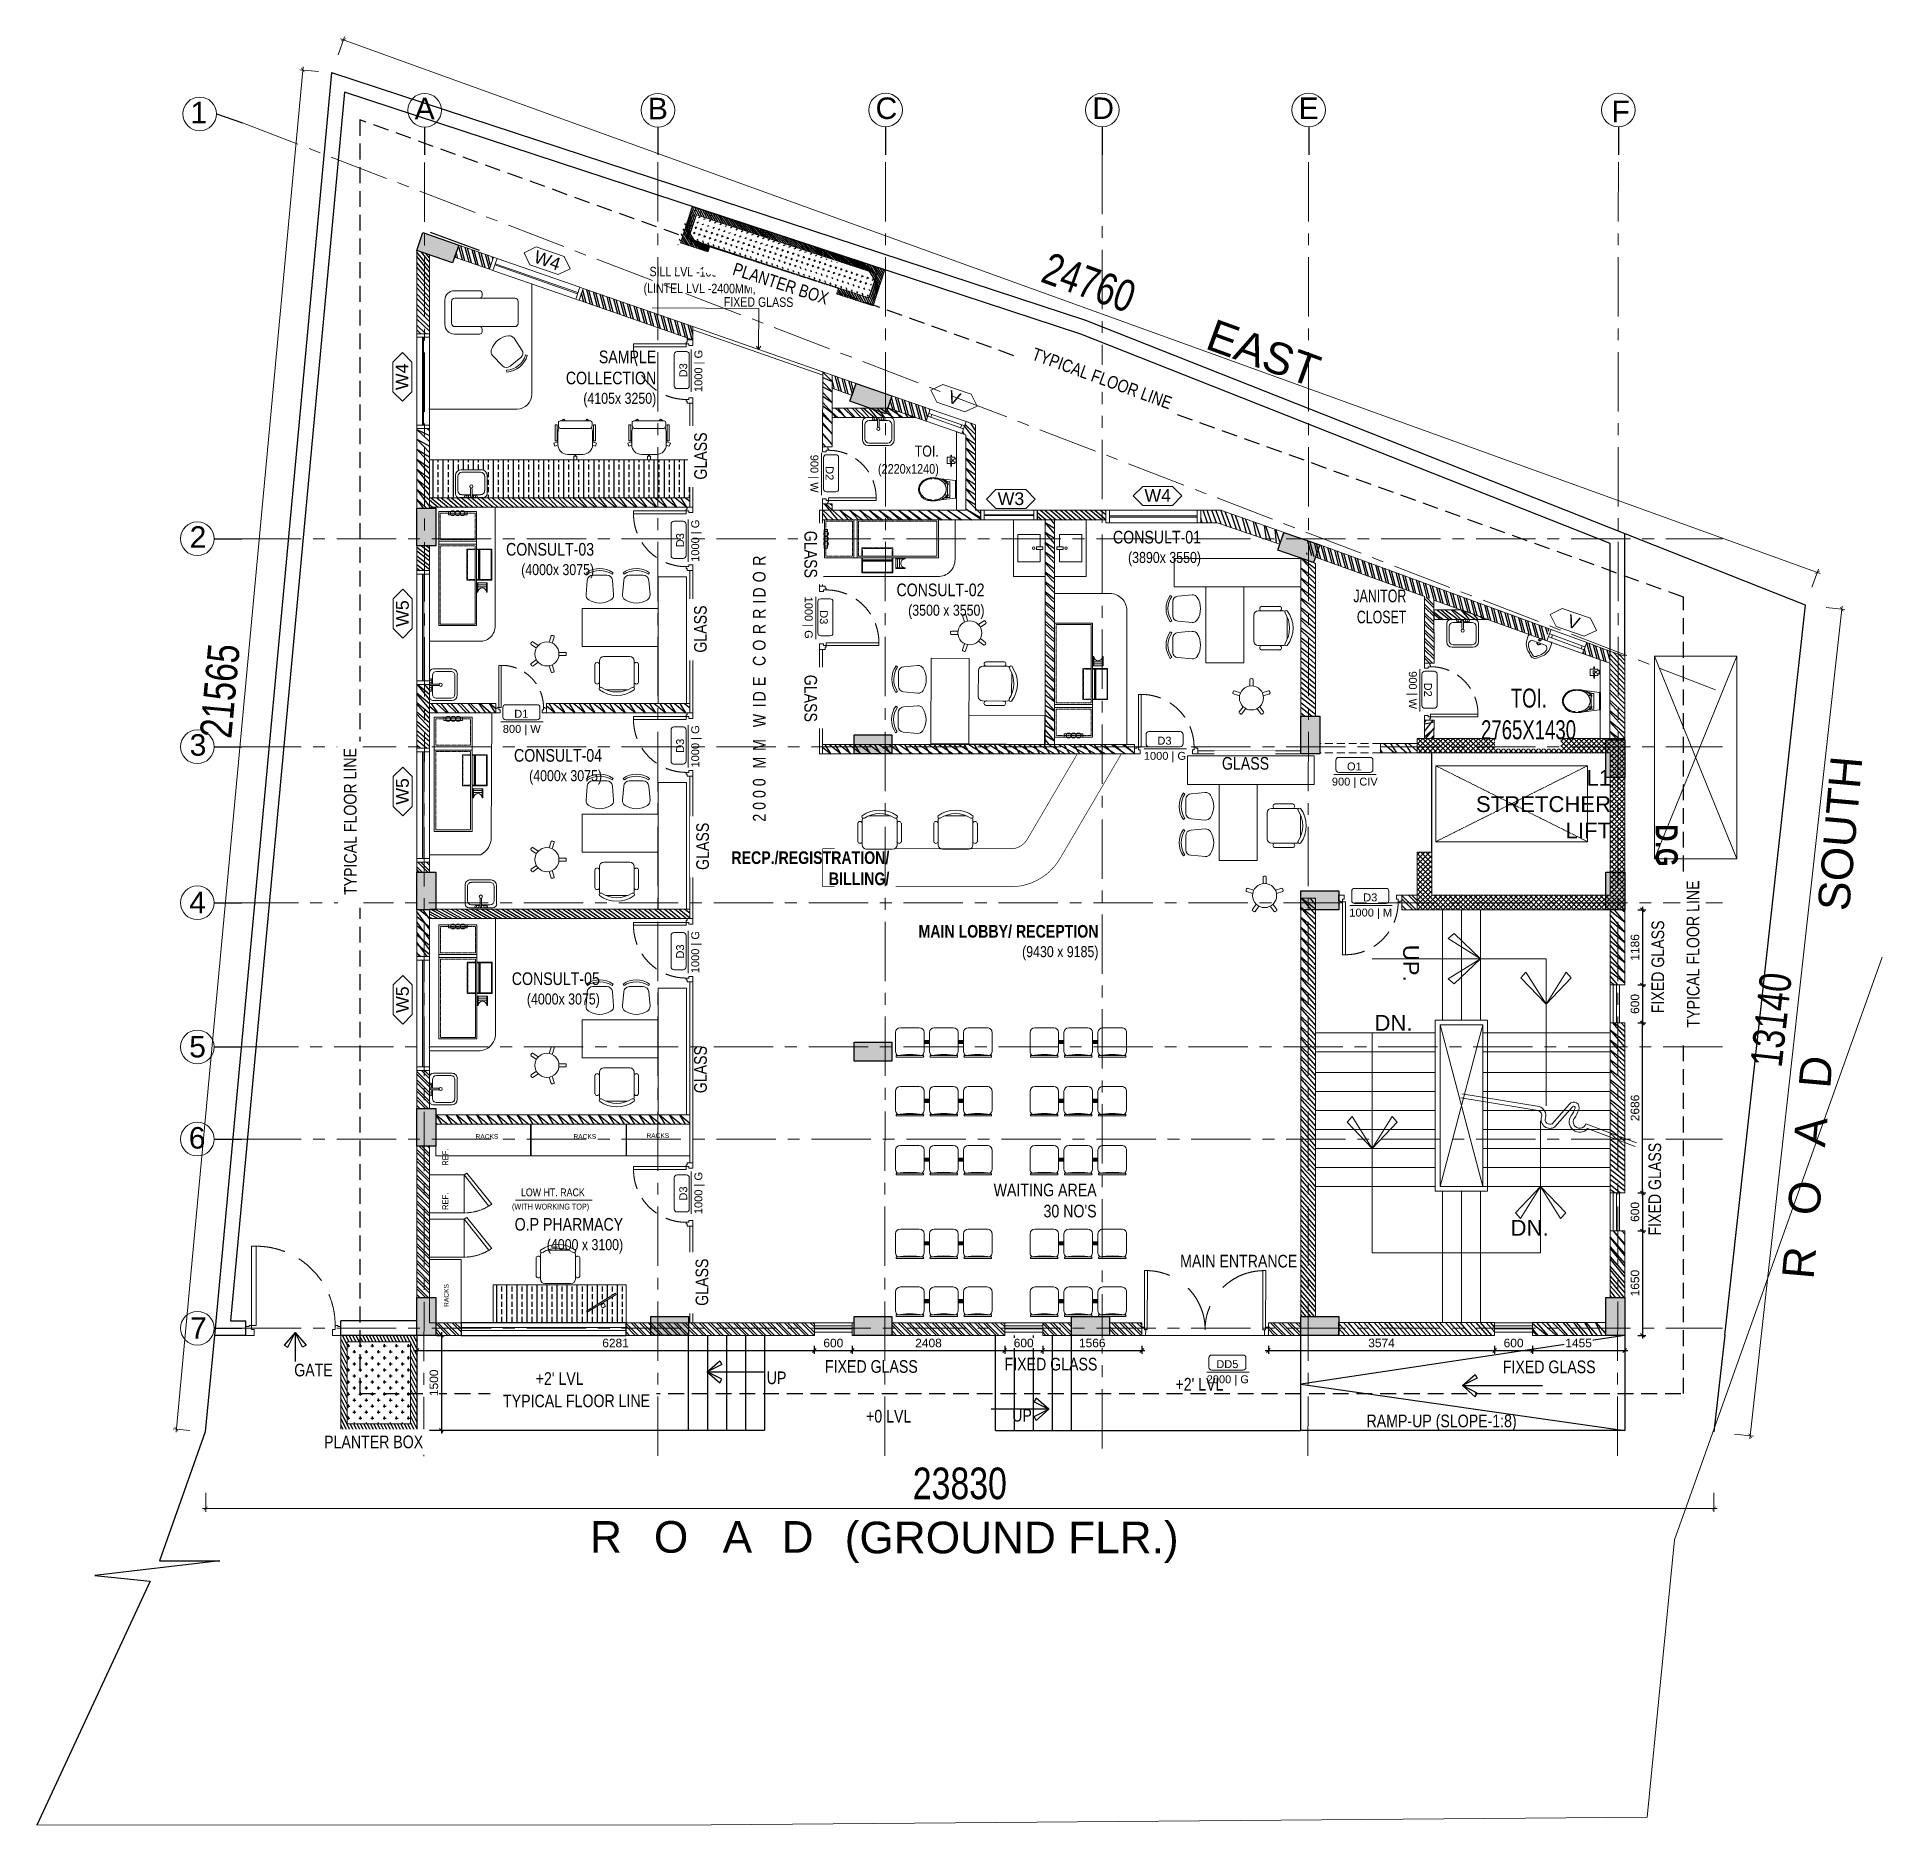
# Model space of a CAD drawing. Header units: metres. Extents: x 60101 to 1133747, y -540 to 107947.
# Drawn here: x 617187 to 646342, y 79694 to 107947 of the extents above; entities that cross this region are included whole.
import ezdxf
from ezdxf.enums import TextEntityAlignment as Align

# ---------------------------------------------------------------- set-up
doc = ezdxf.new("R2010")
doc.units = ezdxf.units.M
doc.header["$LTSCALE"] = 5
doc.header["$PDMODE"] = 3
doc.header["$PDSIZE"] = 20
for name, pattern in [('CENTER', [2, 1.25, -0.25, 0.25, -0.25]), ('CONTINUA', [0]), ('DASHED', [0.75, 0.5, -0.25]), ('HIDDEN', [0.375, 0.25, -0.125]), ('HIDDEN2', [0.1875, 0.125, -0.0625])]:
    doc.linetypes.add(name, pattern=pattern)
for name, color, linetype in [('A-COLUMN', 3, 'Continuous'), ('A-DIM', 2, 'Continuous'), ('A-hatch', 251, 'Continuous'), ('A-PLOT BOUNDARY', 1, 'Continuous'), ('A-TEXT', 3, 'Continuous'), ('A-TEXT-DOOR', 11, 'Continuous'), ('A-Wall', 1, 'Continuous'), ('A-WALL-ELEV', 134, 'Continuous'), ('WALL', 1, 'Continuous'), ('WINDOW', 4, 'Continuous')]:
    doc.layers.add(name, color=color, linetype=linetype)
for name, color, linetype, lineweight in [('A-DETL-LLIN', 251, 'Continuous', 5), ('A-Door', 11, 'Continuous', 15), ('A-DOOR-FRAM', 11, 'Continuous', 9), ('A-FLOR-GRID', 252, 'CENTER', 9), ('A-FURN', 251, 'Continuous', 5), ('A-FURN-FREE', 253, 'Continuous', 5), ('A-Furniture', 252, 'Continuous', 5), ('A-WALL-FULL', 4, 'Continuous', 15), ('A-WIND', 152, 'Continuous', 5), ('Furniture', 47, 'Continuous', 0), ('HSP-FURN-FREE', 253, 'Continuous', 5), ('I-FURN', 55, 'Continuous', 9), ('P-SANR-FIXT', 6, 'Continuous', 9)]:
    doc.layers.add(name, color=color, linetype=linetype, lineweight=lineweight)
doc.styles.add('Arial', font='arial.ttf', dxfattribs={"height": 135})
doc.styles.add('CEN GOTHIC', font='GOTHIC.TTF', dxfattribs={"width": 0.7})
doc.styles.add('century', font='GOTHIC.TTF', dxfattribs={"width": 0.8})
doc.styles.add('Century Gothic', font='GOTHIC.TTF', dxfattribs={"width": 0.7})
doc.styles.add('Century Gothic_B', font='GOTHICB.TTF', dxfattribs={"height": 200})
doc.styles.add('ISO', font='simplex.shx', dxfattribs={"width": 0.8})
doc.styles.add('simplex-0.8', font='simplex.shx', dxfattribs={"width": 0.8})
doc.styles.get("Standard").update_dxf_attribs({"font": 'arial.ttf'})
doc.linetypes.add('ZIGZAG', pattern='A,0.0001,-0.2,[131,ltypeshp.shx,S=0.2,R=0,X=-0.2,Y=0],-0.4,[131,ltypeshp.shx,S=0.2,R=180,X=0.2,Y=0],-0.2', length=0.8001)
doc.dimstyles.new('1-50', dxfattribs={"dimscale": 50, "dimtxt": 5, "dimasz": 1.25, "dimexe": 1, "dimexo": 1, "dimgap": 0, "dimtad": 0, "dimdec": 0, "dimrnd": 5, "dimzin": 12, "dimdsep": 46, "dimtxsty": 'CEN GOTHIC', "dimblk": 'ARCHTICK', "dimcen": 1, "dimdle": 1, "dimclrd": 6, "dimclre": 6, "dimclrt": 256, "dimadec": 0, "dimazin": 3, "dimtfac": 1, "dimtdec": 0, "dimtmove": 1, "dimatfit": 2, "dimfxl": 5, "dimfxlon": 1, "dimtvp": 0.75, "dimtolj": 1, "dimtzin": 12, "dimlwd": 18, "dimlwe": 18, "dimarcsym": 0})
doc.dimstyles.new('NovaDB_MM', dxfattribs={"dimtxt": 135, "dimasz": 60, "dimexe": 50, "dimexo": 50, "dimgap": 50, "dimtad": 1, "dimdec": 0, "dimzin": 0, "dimdsep": 46, "dimtxsty": 'Arial', "dimblk": 'OBLIQUE', "dimcen": 12, "dimdle": 50, "dimadec": 0, "dimazin": 0, "dimtfac": 1, "dimtdec": 0, "dimtofl": 0, "dimtmove": 0, "dimatfit": 3, "dimldrblk": 'OPEN90', "dimfxl": 50, "dimfxlon": 1, "dimtolj": 1, "dimtzin": 0, "dimarcsym": 0})
pattern_1 = [(135, (-235454473.56, -1932085031.54), (-79.5495128835, -79.5495128835), []), (135, (-235454473.56, -1932084978.51), (-79.5495128835, -79.5495128835), [])]
pattern_2 = [(135, (-235454578.15, -1932085229.43), (-79.5495128835, -79.5495128835), []), (135, (-235454578.15, -1932085176.4), (-79.5495128835, -79.5495128835), [])]
pattern_3 = [(135, (370719.92, 36498.74), (-67.35192, -67.35192), []), (135, (370719.92, 36543.64), (-67.35192, -67.35192), [])]

msp = doc.modelspace()

# ---------------------------------------------------------------- texts
at = {"layer": 'A-TEXT'}
for s, insert, char_height, width, attachment_point, rotation, style in [('{\\fArial|b0|i0|c0|p34;SILL LVL -100MM)}', (628274.4, 104307.7), 150, 2252.9, 3, 359.67927, 'century'), ('{\\fArial|b0|i0|c0|p34;(LINTEL LVL -2400MM,}', (628543.2, 104044.6), 150, 2252.9, 3, 359.67927, 'century'), ('{\\fArial|b0|i0|c0|p34;FIXED GLASS}', (629139.8, 103830), 150, 2252.9, 3, 359.67927, 'century'), ('\\pi713.82604;{\\fArial|b0|i0|c0|p34;EAST}', (635127.1, 103744.7, 287), 500, 3182.768, 1, 340, 'Century Gothic_B'), ('{\\fArial|b0|i0|c0|p34;\\T1.5;2000 MM WIDE CORRIDOR}', (628703.2, 99832.8, 1202854.9), 200, 4267.88, 9, 90, 'century'), ('\\pi412.83695;{\\fArial|b0|i0|c0|p34;SOUTH}', (645285.5, 93755.2), 500, 3182.768, 1, 85, 'Century Gothic_B'), ('{\\fCentury Gothic|b1|i0|c0|p34;D.G}', (642759.4, 94841.2, 287), 350, 2075.039, 9, 270, 'century'), ('{\\fArial|b0|i0|c0|p34;FIXED GLASS}', (642901.1, 93986.6), 200, 2437.611, 9, 90, 'century'), ('UP.', (638771.7, 93602.6), 250, 748.698, 7, 270, 'Arial'), ('\\pi11.74555;{\\fArial|b0|i0|c0|p34;\\T2;ROAD}', (644758, 88339.3), 500, 3182.768, 1, 85, 'Century Gothic_B'), ('{\\fArial|b0|i0|c0|p34;FIXED GLASS}', (642853.2, 90473.9), 200, 2437.611, 9, 90, 'century'), ('\\pi420.82337,t645.82337;{\\fArial|b0|i0|c0|p34;RACKS}', (623618.5, 87460.2), 75, 1119.464, 1, 90, 'simplex-0.8')]:
    msp.add_mtext(s, dxfattribs=dict(at, insert=insert, char_height=char_height, width=width, attachment_point=attachment_point, rotation=rotation, style=style))
for s, insert, char_height, width, attachment_point, style in [('{\\fArial|b0|i0|c0|p34;SAMPLE COLLECTION\\P\\H0.875x;(4105x 3250)}', (626973.1, 102097, 574), 200, 2075.039, 9, 'century'), ('{\\fArial|b0|i0|c0|p34;TOI.\\P\\H0.875x;(2220x1240)}', (631437.7, 100999.5), 175, 1131.13, 9, 'century'), ('{\\fArial|b0|i0|c0|p34;CONSULT-01\\P\\H0.875x;(3890x 3550)}', (635580.4, 99582.5, -287), 200, 2075.039, 9, 'century'), ('{\\fArial|b0|i0|c0|p34;CONSULT-03\\P\\H0.875x;(4000x 3075)}', (625991.4, 99390.2), 200, 1384.633, 9, 'century'), ('{\\fArial|b0|i0|c0|p34;CONSULT-02\\P\\H0.875x;(3500 x 3550)}', (632160.1, 98749.2, 287), 200, 2075.039, 9, 'century'), ('{\\fArial|b0|i0|c0|p34;JANITOR CLOSET}', (638825.1, 98679), 200, 1235.893, 9, 'Century Gothic'), ('{\\fArial|b0|i0|c0|p34;CONSULT-04\\P\\H0.875x;(4000x 3075)}', (626116.8, 96134.4), 200, 1775.024, 9, 'century'), ('L1 \\PSTRETCHER LIFT', (642059.3, 96367), 250, 2590.399, 3, 'Arial'), ('{\\fArial|b1|i0|c0|p34;MAIN LOBBY/ RECEPTION\\P\\fArial|b0|i0|c0|p34;\\H0.875x;              (9430 x 9185)}', (633960.4, 93354.5, 1202854.9), 200, 2849.714, 9, 'century'), ('{\\fArial|b0|i0|c0|p34;CONSULT-05\\P\\H0.875x;(4000x 3075)}', (626081.7, 92606), 200, 1782.975, 9, 'century'), ('DN.', (638321.7, 92494.6), 250, 1986.221, 1, 'Arial'), ('\\pi420.82337,t645.82337;{\\fArial|b0|i0|c0|p34;RACKS}', (623697.1, 90611), 75, 1119.464, 1, 'simplex-0.8'), ('\\pi420.82337,t645.82337;{\\fArial|b0|i0|c0|p34;RACKS}', (625243.3, 90611), 75, 1119.464, 1, 'simplex-0.8'), ('\\pi420.82337,t645.82337;{\\fArial|b0|i0|c0|p34;RACKS}', (626397.2, 90625.6), 75, 1119.464, 1, 'simplex-0.8'), ("{\\fArial|b0|i0|c0|p34;WAITING AREA\\P30 NO'S}", (633930.6, 89292.7, 1202854.9), 200, 2075.039, 9, 'century'), ('{\\fArial|b0|i0|c0|p34;LOW HT. RACK}', (625844.5, 89626.3), 125, 1832.111, 9, 'ISO'), ('DN.', (640471.9, 89256.8), 250, 1986.221, 1, 'Arial'), ('{\\fArial|b0|i0|c0|p34;MAIN ENTRANCE}', (635251.2, 88501.2), 200, 2849.714, 7, 'century'), ('{\\fArial|b0|i0|c0|p34;GATE}', (621861.7, 86780.7), 200, 1120.827, 9, 'century'), ('{\\fArial|b0|i0|c0|p34;FIXED GLASS}', (631105.2, 86837.2), 200, 2437.611, 9, 'century'), ('{\\fArial|b0|i0|c0|p34;FIXED GLASS}', (633942.8, 86874.2), 200, 2437.611, 9, 'century'), ('{\\fArial|b0|i0|c0|p34;FIXED GLASS}', (641815.1, 86831.1), 200, 2437.611, 9, 'century'), ("{\\fArial|b0|i0|c0|p34;+2' LVL}", (625825.7, 86649), 200, 1630.991, 9, 'century'), ('\\pi673.88569;{\\fArial|b0|i0|c0|p34;UP}', (628044.8, 86658.1), 200, 1630.991, 7, 'century'), ("{\\fArial|b0|i0|c0|p34;+2' LVL}", (635934.7, 86559.4), 200, 1630.991, 9, 'century'), ('{\\fArial|b0|i0|c0|p34;+0 LVL}', (631003.2, 86051.6), 200, 1630.991, 9, 'century'), ('{\\fArial|b0|i0|c0|p34;UP}', (632908.4, 86066.1), 200, 1630.991, 9, 'century'), ('{\\fArial|b0|i0|c0|p34;RAMP-UP (SLOPE-1:8)}', (640568, 85919.2, 2405709.8), 200, 2615.307, 9, 'century'), ('\\pi11.74555;{\\fArial|b0|i0|c0|p34;\\T2;ROAD}', (625915.8, 84497.3), 500, 3182.768, 1, 'Century Gothic_B'), ('\\pi1485.8346;{\\fArial|b0|i0|c0|p34;(GROUND FLR.)}', (628464.9, 84487.9), 500, 8181.424, 1, 'Century Gothic_B')]:
    msp.add_mtext(s, dxfattribs=dict(at, insert=insert, char_height=char_height, width=width, attachment_point=attachment_point, style=style))

# ---------------------------------------------------------------- blocks, each defined once
blk = doc.blocks.new('_ArchTick')
at = {"color": 0, "linetype": 'ByBlock', "const_width": 0.15}
blk.add_lwpolyline([(-0.5, -0.5), (0.5, 0.5)], dxfattribs=at)
blk = doc.blocks.new('*D423')
at = {"layer": 'A-DIM', "color": 6, "lineweight": 18, "transparency": 16777216}
for p, q in [((621947, 107665), (622049, 107947)), ((645234, 99253), (645336, 99535))]:
    blk.add_line(p, q, dxfattribs=at)
at = {"layer": 'A-DIM', "lineweight": 18, "transparency": 16777216}
blk.add_line((621985, 107917), (645366, 99471), dxfattribs=at)
at = {"layer": 'Defpoints', "color": 0, "transparency": 16777216}
for p in [(621845, 107381), (645319, 99488), (645131, 98969)]:
    blk.add_point(p, dxfattribs=at)
at = {"layer": 'A-DIM', "lineweight": 18, "transparency": 16777216, "xscale": 62.5, "yscale": 62.5, "zscale": 62.5}
for p, rotation in [((622032, 107900), 160.1371189231768), ((645319, 99488), 340.1371189231768)]:
    blk.add_blockref('_ArchTick', p, dxfattribs=dict(at, rotation=rotation))
at = {"layer": 'A-DIM', "transparency": 16777216, "insert": (633810, 104065), "char_height": 500, "attachment_point": 5, "rotation": 340.1371, "style": 'century'}
blk.add_mtext('\\A1;24760', dxfattribs=at)
blk = doc.blocks.new('*D424')
at = {"layer": 'A-DIM', "lineweight": 18, "transparency": 16777216}
blk.add_line((644254, 85795), (645710, 98955), dxfattribs=at)
at = {"layer": 'A-DIM', "color": 6, "lineweight": 18, "transparency": 16777216}
for p, q in [((645456, 98933), (645755, 98900)), ((644011, 85872), (644309, 85839))]:
    blk.add_line(p, q, dxfattribs=at)
at = {"layer": 'Defpoints', "color": 0, "transparency": 16777216}
for p in [(645131, 98969), (645705, 98905), (643686, 85908)]:
    blk.add_point(p, dxfattribs=at)
at = {"layer": 'A-DIM', "lineweight": 18, "transparency": 16777216, "xscale": 62.5, "yscale": 62.5, "zscale": 62.5}
for p, rotation in [((645705, 98905), 83.68501515038119), ((644259, 85844), 263.6850151503812)]:
    blk.add_blockref('_ArchTick', p, dxfattribs=dict(at, rotation=rotation))
at = {"layer": 'A-DIM', "transparency": 16777216, "insert": (644591, 92418), "char_height": 500, "attachment_point": 5, "rotation": 83.685, "style": 'century'}
blk.add_mtext('\\A1;13140', dxfattribs=at)
blk = doc.blocks.new('*D425')
at = {"layer": 'A-DIM', "lineweight": 18, "transparency": 16777216}
blk.add_line((621394, 107473), (619387, 85900), dxfattribs=at)
at = {"layer": 'A-DIM', "color": 6, "lineweight": 18, "transparency": 16777216}
for p, q in [((621638, 107400), (621340, 107428)), ((619602, 85931), (619342, 85955))]:
    blk.add_line(p, q, dxfattribs=at)
at = {"layer": 'Defpoints', "color": 0, "transparency": 16777216}
for p in [(621845, 107381), (619392, 85950), (619847, 85908, -287)]:
    blk.add_point(p, dxfattribs=at)
at = {"layer": 'A-DIM', "lineweight": 18, "transparency": 16777216, "xscale": 62.5, "yscale": 62.5, "zscale": 62.5}
for p, rotation in [((621389, 107424), 84.68545175657553), ((619392, 85950), 264.6854517565756)]:
    blk.add_blockref('_ArchTick', p, dxfattribs=dict(at, rotation=rotation))
at = {"layer": 'A-DIM', "transparency": 16777216, "insert": (620081, 97614), "char_height": 500, "attachment_point": 5, "rotation": 84.6855, "style": 'century'}
blk.add_mtext('\\A1;21565', dxfattribs=at)
blk = doc.blocks.new('*D426')
at = {"layer": 'A-DIM', "color": 6, "lineweight": 18, "transparency": 16777216}
for p, q in [((619854, 84945), (619854, 84645)), ((643686, 84945), (643686, 84645))]:
    blk.add_line(p, q, dxfattribs=at)
at = {"layer": 'A-DIM', "lineweight": 18, "transparency": 16777216}
blk.add_line((619804, 84695), (643736, 84695), dxfattribs=at)
at = {"layer": 'Defpoints', "color": 0, "transparency": 16777216}
for p in [(619854, 85284), (643686, 85284), (643686, 84695)]:
    blk.add_point(p, dxfattribs=at)
at = {"layer": 'A-DIM', "lineweight": 18, "transparency": 16777216, "xscale": 62.5, "yscale": 62.5, "zscale": 62.5, "rotation": 180}
blk.add_blockref('_ArchTick', (619854, 84695), dxfattribs=at)
at = {"layer": 'A-DIM', "lineweight": 18, "transparency": 16777216, "xscale": 62.5, "yscale": 62.5, "zscale": 62.5}
blk.add_blockref('_ArchTick', (643686, 84695), dxfattribs=at)
at = {"layer": 'A-DIM', "transparency": 16777216, "insert": (631770, 85089), "char_height": 500, "attachment_point": 5, "style": 'century'}
blk.add_mtext('\\A1;23830', dxfattribs=at)
blk = doc.blocks.new('C2')
at = {"layer": 'A-FURN-FREE'}
for p, q in [((0, 150), (0, -150)), ((375, 225), (75, 225)), ((440, 205), (440, -205)), ((465, 205), (465, -205)), ((75, -225), (375, -225))]:
    blk.add_line(p, q, dxfattribs=at)
for centre, radius, start, end in [((75, 150), 75, 90, 180), ((375, 150), 75, 29.8042, 90), ((1779, 0), 1354, 171.2925, 188.7075), ((453, 206), 12.5, 355.2643, 184.7357), ((75, -150), 75, 180, 270), ((375, -150), 75, 270, 330.1958), ((453, -206), 12.5, 175.2643, 4.7357)]:
    blk.add_arc(centre, radius, start, end, dxfattribs=at)
blk = doc.blocks.new('C3')
at = {"layer": 'A-Furniture'}
for p, q in [((-225, -215), (-312, -215)), ((-225, -220), (-312, -220)), ((-225, -233), (-312, -233)), ((-225, -247), (-312, -247)), ((-225, -260), (-312, -260)), ((-225, -265), (-312, -265)), ((312, -215), (225, -215)), ((312, -215), (225, -215)), ((312, -220), (225, -220)), ((312, -233), (225, -233)), ((312, -247), (225, -247)), ((312, -260), (225, -260)), ((312, -265), (225, -265)), ((312, -265), (225, -265))]:
    blk.add_line(p, q, dxfattribs=at)
at = {"layer": 'A-Furniture', "rotation": 90}
blk.add_blockref('C2', (-537, -465), dxfattribs=at)
at = {"layer": 'A-Furniture', "xscale": -1}
for p, rotation in [((0, -465), 270), ((537, -465), 269.9999999999854)]:
    blk.add_blockref('C2', p, dxfattribs=dict(at, rotation=rotation))
blk = doc.blocks.new('Toilet_paper_holder_9389 - Type 1-1821859-GFC - Second Floor Plan')
at = {"layer": 'A-FURN-FREE'}
for p, q in [((36, 100), (15, 100)), ((15, 90), (36, 90)), ((145, 155), (45, 155)), ((45, 35), (45, 155)), ((45, 35), (74, 35)), ((85, 60), (62, 14)), ((62, 14), (62, 10)), ((62, 14), (95, 14)), ((117, 108), (72, 108)), ((72, 95), (72, 108)), ((72, 83), (72, 95)), ((72, 83), (89, 83)), ((95, 60), (86, 60)), ((89, 83), (89, 60)), ((104, 60), (95, 60)), ((95, 14), (127, 14)), ((101, 60), (101, 83)), ((101, 83), (117, 83)), ((127, 14), (105, 60)), ((116, 35), (145, 35)), ((117, 108), (117, 95)), ((147, 100), (117, 100)), ((117, 95), (117, 83)), ((117, 90), (147, 90)), ((127, 10), (127, 14)), ((145, 155), (145, 100)), ((147, 100), (145, 100)), ((145, 91), (145, 35)), ((145, 90), (147, 90))]:
    blk.add_line(p, q, dxfattribs=at)
at = {"layer": 'A-FURN-FREE', "flags": 128}
for points in [[(36, 100), (38, 100), (39, 100), (40, 100), (42, 100), (43, 100), (45, 100)], [(45, 90), (43, 90), (42, 90), (40, 90), (39, 90), (38, 90), (36, 90), (36, 90)], [(147, 100), (149, 100), (150, 100), (152, 100), (153, 100), (155, 100), (156, 100), (158, 100), (159, 100), (161, 100), (162, 100), (163, 100), (165, 100), (166, 100), (167, 100), (169, 100), (170, 100), (171, 100), (172, 100), (173, 100), (174, 100), (175, 100), (176, 100), (177, 100), (178, 100), (179, 100), (180, 100), (181, 100), (181, 100), (182, 100), (182, 100), (183, 100), (183, 100), (184, 100), (184, 100), (184, 100), (185, 100), (185, 100), (185, 100), (185, 100)], [(185, 100), (185, 100), (185, 100), (185, 100), (185, 100), (184, 100), (184, 100), (184, 100), (183, 100), (183, 100), (182, 100), (181, 100), (181, 100), (180, 100), (179, 100), (178, 100), (178, 100), (177, 100), (176, 100), (175, 100), (174, 100), (173, 100), (171, 100), (170, 100), (169, 100), (168, 100), (166, 100), (165, 100), (164, 100), (162, 100), (161, 100), (160, 100), (158, 100), (157, 100), (155, 100), (154, 100), (152, 100), (151, 100), (149, 100), (148, 100), (147, 100)], [(147, 90), (149, 90), (150, 90), (152, 90), (153, 90), (155, 90), (156, 90), (158, 90), (159, 90), (161, 90), (162, 90), (163, 90), (165, 90), (166, 90), (167, 90), (169, 90), (170, 90), (171, 90), (172, 90), (173, 90), (174, 90), (175, 90), (176, 90), (177, 90), (178, 90), (179, 90), (180, 90), (181, 90), (181, 90), (182, 90), (182, 90), (183, 90), (183, 90), (184, 90), (184, 90), (184, 90), (185, 90), (185, 90), (185, 90), (185, 90)], [(185, 90), (185, 90), (185, 90), (185, 90), (185, 90), (184, 90), (184, 90), (184, 90), (183, 90), (183, 90), (182, 90), (181, 90), (181, 90), (180, 90), (179, 90), (178, 90), (178, 90), (177, 90), (176, 90), (175, 90), (174, 90), (173, 90), (171, 90), (170, 90), (169, 90), (168, 90), (166, 90), (165, 90), (164, 90), (162, 90), (161, 90), (160, 90), (158, 90), (157, 90), (155, 90), (154, 90), (152, 90), (151, 90), (149, 90), (148, 90), (147, 90)], [(185, 100), (185, 100), (185, 100), (186, 100), (186, 100), (186, 100), (186, 100), (186, 100), (187, 100), (187, 100), (187, 100), (187, 100), (187, 100), (187, 100), (188, 100), (188, 100), (188, 99), (188, 99), (188, 99), (188, 99), (189, 99), (189, 99), (189, 99), (189, 98), (189, 98), (189, 98), (189, 98), (189, 98), (190, 98), (190, 97), (190, 97), (190, 97), (190, 97), (190, 97), (190, 96), (190, 96), (190, 96), (190, 96), (190, 96), (190, 96), (190, 95)], [(190, 95), (190, 95), (190, 95), (190, 95), (190, 95), (190, 94), (190, 94), (190, 94), (190, 94), (190, 94), (190, 94), (190, 93), (189, 93), (189, 93), (189, 93), (189, 93), (189, 92), (189, 92), (189, 92), (189, 92), (188, 92), (188, 92), (188, 92), (188, 91), (188, 91), (188, 91), (188, 91), (187, 91), (187, 91), (187, 91), (187, 91), (187, 91), (186, 91), (186, 91), (186, 91), (186, 91), (186, 90), (185, 90), (185, 90), (185, 90), (185, 90)]]:
    blk.add_lwpolyline(points, dxfattribs=at)
at = {"layer": 'A-FURN-FREE'}
for start_param, end_param in [(4.712389, 7.853982), (1.570796, 4.712389)]:
    blk.add_ellipse((15, 95), major_axis=(0, 5), ratio=0.5, start_param=start_param, end_param=end_param, dxfattribs=at)
for points, knots in [([(95, 84), (95, 84), (94, 84), (93, 84), (93, 84), (92, 84), (92, 84), (92, 84), (91, 84), (91, 84), (91, 84), (91, 84), (90, 84), (90, 83), (90, 83), (90, 83), (90, 83), (90, 83), (89, 83), (89, 83), (89, 83), (89, 83)], [0, 0, 0, 0, 0.0555556, 0.0833333, 0.1111111, 0.1388889, 0.1666667, 0.1944444, 0.2083333, 0.2222222, 0.2361111, 0.25, 0.2777778, 0.3055556, 0.3194444, 0.3333333, 0.3472222, 0.3611111, 0.3888889, 0.4166667, 0.4444444, 0.4444444, 0.4444444, 0.4444444]), ([(101, 83), (101, 83), (101, 83), (100, 83), (100, 83), (100, 83), (100, 83), (100, 84), (99, 84), (99, 84), (99, 84), (99, 84), (98, 84), (98, 84), (98, 84), (97, 84), (97, 84), (96, 84), (95, 84), (95, 84)], [0.5555556, 0.5555556, 0.5555556, 0.5555556, 0.6111111, 0.6388889, 0.6666667, 0.6805556, 0.6944444, 0.7222222, 0.75, 0.7638889, 0.7777778, 0.7916667, 0.8055556, 0.8333333, 0.8611111, 0.8888889, 0.9166667, 0.9444444, 1, 1, 1, 1])]:
    blk.add_open_spline(points, degree=3, knots=knots, dxfattribs=at)
blk = doc.blocks.new('Walvit_Elongated Hung Bowl_604119 W - Walvit-704296-GFC - Second Floor Plan')
at = {"layer": 'A-FURN-FREE', "lineweight": 9}
for p, q in [((-180, -159), (-180, -203)), ((-180, -203), (-179, -203)), ((-179, -203), (-180, -203)), ((-179, -218), (-179, -135)), ((-138, -536), (-178, -206)), ((-168, -291), (-138, -536)), ((178, -206), (138, -536)), ((138, -536), (172, -256)), ((175, -135), (175, -218)), ((175, -203), (177, -203)), ((180, -203), (175, -203)), ((177, -203), (178, -203)), ((178, -203), (180, -203)), ((180, -203), (180, -159)), ((138, -536), (-139, -536)), ((138, -551), (-139, -551)), ((-127, -415), (-127, -444)), ((-117, -405), (-126, -405)), ((-124, -447), (118, -447)), ((-106, -397), (-122, -397)), ((-102, -405), (-117, -405)), ((-89, -389), (-106, -389)), ((-106, -389), (-106, -397)), ((-101, -405), (-101, -418)), ((-101, -418), (-80, -418)), ((-96, -407), (92, -407)), ((-89, -358), (-89, -389)), ((-80, -418), (-80, -407)), ((72, -407), (72, -418)), ((72, -418), (93, -418)), ((86, -389), (86, -357)), ((103, -389), (86, -389)), ((93, -418), (93, -407)), ((113, -405), (99, -405)), ((103, -397), (103, -389)), ((103, -397), (119, -397)), ((124, -405), (113, -405)), ((119, -446), (119, -411)), ((139, -536), (131, -536))]:
    blk.add_line(p, q, dxfattribs=at)
at = {"layer": 'A-FURN-FREE', "lineweight": 9, "flags": 128}
for points in [[(-66, 17), (-73, 13), (-80, 8), (-87, 3), (-93, -2), (-99, -7), (-105, -12), (-111, -18), (-116, -24), (-122, -30), (-127, -37), (-131, -43), (-136, -50), (-140, -57), (-144, -64), (-148, -71), (-151, -78), (-154, -86), (-157, -94), (-159, -101), (-162, -109), (-163, -117), (-165, -125), (-166, -133), (-167, -141), (-168, -149), (-168, -157), (-168, -159)], [(-73, 28), (-80, 23), (-84, 20)], [(73, 28), (68, 31), (62, 33), (57, 36), (52, 38), (46, 40), (41, 41), (35, 43), (29, 44), (24, 45), (18, 46), (12, 47), (6, 47), (0, 47), (-5, 47), (-11, 47), (-17, 46), (-23, 45), (-28, 44), (-34, 43), (-40, 42), (-45, 40), (-51, 38), (-56, 36), (-62, 34), (-67, 31), (-72, 28), (-73, 28)], [(66, 17), (62, 19), (57, 22), (52, 24), (47, 26), (42, 28), (37, 29), (32, 31), (27, 32), (22, 33), (16, 33), (11, 34), (6, 34), (0, 34), (-5, 34), (-10, 34), (-16, 34), (-21, 33), (-26, 32), (-31, 31), (-36, 29), (-41, 28), (-46, 26), (-51, 24), (-56, 22), (-61, 20), (-66, 17), (-66, 17)], [(168, -159), (168, -151), (167, -143), (166, -135), (165, -127), (164, -119), (162, -111), (160, -103), (158, -95), (155, -88), (152, -80), (149, -73), (145, -65), (141, -58), (137, -51), (132, -45), (128, -38), (123, -32), (118, -25), (112, -19), (106, -14), (101, -8), (94, -3), (88, 2), (81, 7), (75, 12), (68, 16), (66, 17)], [(111, 0), (109, 1), (102, 7), (96, 12), (89, 17), (82, 22), (74, 27), (73, 28)], [(-176, -114), (-177, -123), (-179, -131), (-180, -140), (-180, -149), (-180, -157), (-180, -159)], [(-180, -203), (-180, -211), (-180, -220), (-179, -229), (-178, -237), (-176, -246), (-175, -250)], [(-168, -203), (-168, -211), (-167, -219), (-166, -227), (-165, -235), (-164, -243), (-162, -251), (-160, -259), (-158, -267), (-155, -274), (-152, -282), (-149, -289), (-145, -297), (-141, -304), (-137, -311), (-133, -317), (-128, -324), (-126, -327)], [(125, -327), (130, -321), (135, -314), (139, -307), (143, -300), (147, -293), (150, -286), (153, -278), (156, -271), (159, -263), (161, -255), (163, -247), (165, -239), (166, -231), (167, -223), (167, -215), (168, -207), (168, -203)], [(167, -83), (164, -75), (162, -71)], [(169, -274), (171, -267), (173, -258), (175, -250), (177, -241), (178, -233), (179, -224), (180, -216), (180, -207), (180, -203)], [(180, -159), (180, -150), (180, -142), (179, -133), (178, -125), (176, -116), (174, -108), (172, -100), (170, -91)], [(-139, -536), (-140, -536), (-140, -536), (-140, -537), (-140, -538), (-140, -540), (-140, -542), (-140, -544), (-140, -546), (-140, -548), (-140, -551)], [(-126, -327), (-122, -332), (-118, -337), (-113, -341), (-109, -346), (-104, -350), (-99, -354), (-94, -358), (-89, -361), (-84, -365), (-78, -368), (-73, -371), (-67, -374), (-61, -377), (-55, -379), (-49, -381), (-43, -383), (-37, -384), (-31, -386), (-25, -387), (-18, -388), (-12, -388), (-6, -389), (1, -389), (7, -389), (13, -388), (20, -388), (26, -387), (32, -386), (38, -384), (44, -383), (50, -381), (56, -378), (62, -376), (68, -374), (74, -371), (79, -368), (85, -364), (90, -361), (95, -357), (100, -353), (105, -349), (110, -345), (114, -340), (118, -336), (123, -331), (125, -327)], [(140, -551), (140, -548), (140, -546), (140, -544), (140, -542), (140, -540), (140, -538), (140, -537), (140, -536), (140, -536), (139, -536)]]:
    blk.add_lwpolyline(points, dxfattribs=at)
at = {"layer": 'A-FURN-FREE', "lineweight": 9}
for centre, radius, start, end in [((-2, -135), 177, 90, 180), ((-2, -135), 177, 0, 90), ((64, -218), 243, 180, 225.4974), ((169, -211), 347, 184.8375, 186.2587), ((169, -211), 347, 190.6296, 194.3727), ((-68, -218), 243, 314.4639, 0), ((-172, -211), 347, 345.6273, 350.3097), ((-172, -211), 347, 352.0917, 356.6848), ((155, -236), 328, 190.7297, 200.8262), ((155, -236), 320, 196.7469, 210.1675), ((155, -236), 328, 206.7534, 210.9227), ((-117, -415), 9.94, 90, 180), ((-124, -444), 2.96, 180, 270), ((-96, -397), 10.3, 180, 270), ((92, -397), 10.3, 270, 0), ((113, -411), 6.35, 0, 90), ((118, -446), 1.52, 270, 0), ((-158, -236), 320, 329.8325, 343.7742), ((-158, -236), 328, 329.0773, 349.2703)]:
    blk.add_arc(centre, radius, start, end, dxfattribs=at)
for points in [[(-167, -297), (-166, -297), (-166, -297), (-164, -297)], [(-122, -397), (-119, -392), (-116, -387), (-113, -382)], [(111, -382), (114, -387), (116, -392), (119, -397)], [(162, -297), (163, -297), (164, -297), (164, -297)]]:
    blk.add_open_spline(points, degree=3, dxfattribs=at)
for points in [[(-126, -405), (-126, -405), (-126, -404), (-125, -403), (-124, -402), (-124, -401), (-123, -400), (-122, -398), (-122, -397)], [(119, -397), (120, -398), (121, -400), (121, -401), (122, -402), (123, -403), (123, -404), (123, -405), (124, -405)]]:
    blk.add_open_spline(points, degree=3, knots=[-1, -1, -1, -1, -0.75, -0.625, -0.5, -0.375, -0.25, 0, 0, 0, 0], dxfattribs=at)
blk = doc.blocks.new('M_Sink Vanity-Square - WB - 500 x 440mm-V46-GFC - Ground floor Plan')
at = {"layer": 'A-FURN-FREE'}
for p, q in [((-234, 117), (-234, -171)), ((-234, 117), (-234, -171)), ((-196, 69), (-196, -158)), ((202, 180), (-171, 180)), ((202, 180), (-171, 180)), ((3, 133), (-133, 133)), ((92, 180), (-73, 180)), ((-73, 142), (3, 142)), ((3, 161), (3, 40)), ((28, 161), (28, 40)), ((28, 142), (92, 142)), ((164, 133), (28, 133)), ((228, -158), (228, 69)), ((266, -176), (266, 117)), ((266, -176), (266, 117)), ((-145, -260), (181, -260)), ((-145, -260), (181, -260)), ((-133, -222), (164, -222))]:
    blk.add_line(p, q, dxfattribs=at)
for centre, radius, start, end in [((-171, 117), 63.5, 90, 180), ((-171, 117), 63.5, 90, 180), ((-133, 69), 63.5, 90, 180), ((-73, 161), 19, 90, 270), ((-48, 161), 19, 0, 180), ((-48, 161), 19, 180, 0), ((16, 3), 25.4, 0, 180), ((16, 3), 25.4, 180, 0), ((16, 161), 12.7, 0, 180), ((16, 40), 12.7, 180, 0), ((66, 161), 19, 0, 180), ((66, 161), 19, 180, 0), ((92, 161), 19, 270, 90), ((164, 69), 63.5, 0, 90), ((202, 117), 63.5, 0, 90), ((202, 117), 63.5, 0, 90), ((-145, -171), 88.9, 180, 270), ((-145, -171), 88.9, 180, 270), ((-133, -158), 63.5, 180, 270), ((164, -158), 63.5, 270, 0), ((181, -176), 84.4, 270, 0), ((181, -176), 84.4, 270, 0)]:
    blk.add_arc(centre, radius, start, end, dxfattribs=at)
blk = doc.blocks.new('M_Chair-Executive - M_Chair-Executive-V26-GFC -  Fourth Floor Plan')
at = {"layer": 'A-FURN-FREE', "lineweight": 18}
for p, q in [((116, 365), (116, 308)), ((116, 365), (166, 365)), ((116, 308), (166, 308)), ((135, 308), (135, 282)), ((135, 308), (147, 308)), ((147, 308), (147, 282)), ((166, 365), (166, 308)), ((-196, 102), (-180, 150)), ((-196, 102), (-142, 84)), ((-180, 150), (-132, 134)), ((-177, 68), (-177, -184)), ((-177, 68), (-145, 68)), ((-145, 68), (-145, -184)), ((-142, 84), (-132, 115)), ((-132, 129), (-132, -66)), ((20, 282), (262, 282)), ((135, 282), (147, 282)), ((414, 134), (462, 150)), ((414, 129), (414, -66)), ((424, 84), (414, 115)), ((478, 102), (424, 84)), ((426, 68), (426, -184)), ((458, 68), (426, 68)), ((458, 68), (458, -184)), ((462, 150), (478, 102)), ((-177, -184), (-145, -184)), ((-125, -222), (-125, -177)), ((-100, -247), (382, -247)), ((-42, -276), (-84, -247)), ((-75, -126), (357, -126)), ((-21, -247), (-42, -276)), ((303, -247), (324, -276)), ((324, -276), (363, -247)), ((407, -222), (407, -177)), ((458, -184), (426, -184))]:
    blk.add_line(p, q, dxfattribs=at)
for centre, radius, start, end in [((20, 129), 152, 90, 180), ((262, 129), 152, 0, 90), ((46, -66), 178, 180, 206.1658), ((-75, -177), 50.7, 90, 180), ((-100, -222), 25.2, 180, 270), ((357, -177), 50.7, 0, 90), ((382, -222), 25.2, 270, 0), ((236, -66), 178, 333.8316, 0)]:
    blk.add_arc(centre, radius, start, end, dxfattribs=at)
blk = doc.blocks.new('LIFT-STRETCHER-VER')
at = {"layer": 'A-hatch', "ltscale": 11}
h = blk.add_hatch(dxfattribs=at)
h.set_pattern_fill('ANSI37', color=256, scale=450, angle=-90)
h.set_pattern_definition([(315, (193157.477, -140141.427), (39.774756, 39.774756), []), (45, (193157.477, -140141.427), (-39.774756, 39.774756), [])])
h.paths.add_polyline_path([(1330, 0), (-1380, 0), (-1380, -3279), (-470, -3279), (-470, -3049), (-1150, -3049), (-1150, -230), (1100, -230), (1100, -3279), (1330, -3279)])
at = {"layer": 'A-FURN-FREE', "color": 253, "linetype": 'Continuous', "ltscale": 5}
blk.add_lwpolyline([(897, -2986), (897, -586), (-303, -586), (-303, -2986)], close=True, dxfattribs=at)
at = {"layer": 'A-WALL-FULL'}
for p, q in [((-1380, -3279), (-1380, 0)), ((1330, 0), (-1380, 0)), ((-1150, -3049), (-1150, -230)), ((1100, -230), (-1150, -230)), ((1100, -3279), (1100, -230)), ((1330, -3279), (1330, 0)), ((-470, -3049), (-1150, -3049)), ((-470, -3049), (-470, -3279)), ((-470, -3279), (-1380, -3279)), ((1330, -3279), (1100, -3279))]:
    blk.add_line(p, q, dxfattribs=at)
at = {"layer": 'HSP-FURN-FREE', "color": 253, "linetype": 'DASHED', "ltscale": 5}
for p, q in [((-303, -2986), (897, -586)), ((-303, -586), (897, -2986))]:
    blk.add_line(p, q, dxfattribs=at)
at = {"layer": 'WALL', "color": 253}
blk.add_line((-470, -3049), (1100, -3049), dxfattribs=at)
blk = doc.blocks.new('A$C01A30E23-flat-4')
at = {"layer": 'A-FURN-FREE', "linetype": 'Continuous'}
for p, q in [((605, 0), (1097, 0)), ((605, -236), (605, 0)), ((1097, 0), (1097, -238)), ((1097, -197), (605, -197)), ((1087, -10), (615, -10)), ((615, -10), (615, -187)), ((1087, -187), (615, -187)), ((1087, -207), (615, -207)), ((615, -207), (615, -236)), ((1087, -10), (1087, -187)), ((1087, -207), (1087, -238))]:
    blk.add_line(p, q, dxfattribs=at)
at = {"layer": 'A-FURN-FREE'}
for p, q in [((14, -238), (1816, -238)), ((14, -838), (14, -238)), ((481, -838), (481, -240)), ((531, -838), (531, -240)), ((1142, -229), (1142, -71)), ((1289, -71), (1142, -71)), ((1289, -81), (1142, -81)), ((1289, -219), (1142, -219)), ((1289, -229), (1142, -229)), ((1171, -219), (1171, -81)), ((1201, -219), (1201, -81)), ((1289, -71), (1289, -81)), ((1289, -219), (1289, -229)), ((1816, -238), (1816, -838)), ((13, -390), (63, -390)), ((13, -685), (13, -390)), ((63, -390), (63, -685)), ((63, -685), (13, -685)), ((1816, -838), (14, -838))]:
    blk.add_line(p, q, dxfattribs=at)
at = {"layer": 'A-FURN-FREE', "linetype": 'HIDDEN2', "ltscale": 0.5}
for p, q in [((39, -263), (39, -814)), ((457, -263), (39, -263)), ((457, -814), (457, -263)), ((555, -814), (555, -263)), ((605, -393), (605, -257)), ((615, -257), (615, -368)), ((1087, -257), (1087, -368)), ((1097, -393), (1097, -257)), ((1097, -393), (605, -393)), ((1087, -384), (615, -384)), ((39, -814), (457, -814)), ((1791, -814), (555, -814))]:
    blk.add_line(p, q, dxfattribs=at)
at = {"layer": 'A-FURN-FREE', "linetype": 'HIDDEN2'}
for p, q in [((555, -263), (1791, -263)), ((1791, -263), (1791, -814))]:
    blk.add_line(p, q, dxfattribs=at)
at = {"layer": 'A-FURN-FREE'}
for centre in [(39, -460), (39, -538), (39, -617)]:
    blk.add_circle(centre, 38.7, dxfattribs=at)
blk.add_arc((1289, -150), 68.9, 90.1612, 269.8388, dxfattribs=at)
blk = doc.blocks.new('HANDWASH-02-flat-3')
at = {"layer": 'A-FURN-FREE'}
for p, q in [((150, 500), (-450, 500)), ((-450, 500), (450, 500)), ((-450, 500), (-450, 0)), ((-216, 431), (216, 431)), ((-216, 76), (-216, 431)), ((216, 431), (216, 76)), ((450, 500), (450, 0)), ((-450, 0), (450, 0)), ((-19, 76), (-216, 76)), ((-19, 36), (-19, 138)), ((-19, 138), (19, 138)), ((19, 36), (-19, 36)), ((19, 36), (-19, 36)), ((19, 138), (19, 36)), ((216, 76), (19, 76))]:
    blk.add_line(p, q, dxfattribs=at)
blk.add_circle((0, 182), 19.1, dxfattribs=at)
blk = doc.blocks.new('ARROW-KIRAN1')
at = {"layer": 'A-hatch', "linetype": 'Continuous'}
blk.add_lwpolyline([(0, 0), (-1.32, -1.18), (-1.53, -0.78), (0, 0), (-1.32, 1.17), (-1.53, 0.78), (0, 0)], close=True, dxfattribs=at)
blk = doc.blocks.new('Inf_door_Flush frame  3D - 750X2250 D1-W-1734027-GFC - Second Floor Plan')
at = {"layer": 'A-Door'}
for p, q in [((-375, -19), (-375, 50)), ((-375, 50), (-310, 50)), ((-330, 3), (-330, -29)), ((-310, 3), (-330, 3)), ((-310, 50), (-310, 3)), ((310, 50), (310, 3)), ((375, 50), (310, 50)), ((310, 3), (330, 3)), ((330, 3), (330, -29)), ((375, -19), (375, 50)), ((-350, -19), (-375, -19)), ((-350, -29), (-350, -19)), ((-330, -29), (-350, -29)), ((295, -29), (295, -654)), ((330, -29), (295, -29)), ((330, -654), (330, -29)), ((330, -29), (350, -29)), ((350, -19), (375, -19)), ((350, -29), (350, -19)), ((295, -654), (330, -654))]:
    blk.add_line(p, q, dxfattribs=at)
at = {"layer": 'A-Door', "linetype": 'DASHED', "ltscale": 100}
blk.add_arc((295, -29), 625, 180, 270, dxfattribs=at)
blk = doc.blocks.new('double door 2d')
at = {"color": 8, "linetype": 'CONTINUA', "lineweight": 0, "ltscale": 2500}
blk.add_line((66.9, 0), (2.1, 0), dxfattribs=at)
at = {"layer": 'A-Door'}
for points in [[(1.5, 3.1), (3, 3.1), (3, 35.3), (1.5, 35.3)], [(67.5, 3.1), (66, 3.1), (66, 35.3), (67.5, 35.3)], [(1.5, 3), (1.5, 4.5), (0, 4.5), (0, 0), (2.1, 0), (2.1, 3)], [(67.5, 3), (67.5, 4.5), (69, 4.5), (69, 0), (66.9, 0), (66.9, 3)]]:
    blk.add_lwpolyline(points, close=True, dxfattribs=at)
at = {"layer": 'A-Door', "linetype": 'DASHED', "lineweight": 0, "ltscale": 10}
for centre, start, end in [((2.3, 3.1), 0, 90), ((66.7, 3.1), 90, 180)]:
    blk.add_arc(centre, 32.2, start, end, dxfattribs=at)
blk = doc.blocks.new('CHAIR7-flat-7')
at = {"layer": 'A-FURN-FREE'}
for p, q in [((117, 345), (410, 345)), ((0, 206), (0, -206)), ((458, 275), (69, 275)), ((527, -171), (527, 171)), ((69, -275), (458, -275)), ((117, -344), (410, -344))]:
    blk.add_line(p, q, dxfattribs=at)
for centre, radius, start, end in [((127, 310), 35.8, 73.7398, 286.2602), ((400, 310), 35.8, 253.7398, 106.2602), ((69, 206), 68.8, 90, 180), ((458, 206), 68.8, 62.4156, 90), ((512, 255), 25.1, 53.3099, 212.0274), ((111, 0), 450, 327.5758, 32.4242), ((160, 0), 458, 323.1301, 36.8699), ((69, -206), 68.8, 180, 270), ((127, -309), 35.8, 73.7398, 286.2602), ((400, -309), 35.8, 253.7398, 106.2602), ((458, -206), 68.8, 270, 297.5844), ((512, -255), 25.1, 147.9726, 306.6901)]:
    blk.add_arc(centre, radius, start, end, dxfattribs=at)
blk = doc.blocks.new('CHAIR1-flat-5')
at = {"layer": 'A-FURN-FREE'}
for p, q in [((-454, 193), (-479, 209)), ((-439, 110), (-439, -110)), ((-133, 218), (-358, 198)), ((-454, -193), (-479, -209)), ((-358, -198), (-133, -218))]:
    blk.add_line(p, q, dxfattribs=at)
at = {"layer": 'A-FURN-FREE', "extrusion": (0, 0, -1)}
for centre, major_axis, start_param, end_param in [((-173, 0), (-371, 0), 5.683135, 6.883236), ((-173, 0), (-341, 0), 5.683135, 6.883236), ((-351, 110), (-88.9, 0), 6.283185, 7.767243), ((-125, 129), (-88.9, 0), 1.484058, 2.59019), ((-336, 0), (-336, 0), 2.58988, 3.693305), ((-351, -110), (-88.9, 0), 4.799127, 6.283185), ((-125, -129), (-88.9, 0), 3.692995, 4.799127)]:
    blk.add_ellipse(centre, major_axis=major_axis, ratio=1, start_param=start_param, end_param=end_param, dxfattribs=at)
blk = doc.blocks.new('CHAIR1-flat-6')
at = {"layer": 'A-FURN-FREE'}
for p, q in [((-454, 193), (-479, 209)), ((-454, -193), (-479, -209))]:
    blk.add_line(p, q, dxfattribs=at)
blk.add_lwpolyline([(-50, -176, -0.283804), (-133, -218), (-358, -198, -0.389031), (-439, -110), (-439, 110, -0.389031), (-358, 198), (-133, 218, -0.283804), (-50, 176)], format="xyb", dxfattribs=at)
for centre, radius, start, end in [((-173, 0), 371, 145.6197, 214.3803), ((-173, 0), 341, 145.6197, 214.3803), ((-336, 0), 336, 328.3892, 31.6108)]:
    blk.add_arc(centre, radius, start, end, dxfattribs=at)
blk = doc.blocks.new('044-flat-3')
at = {"layer": 'A-FURN-FREE'}
for p, q in [((13, 25), (116, 25)), ((222, 172), (190, 270)), ((271, 187), (239, 285)), ((443, 132), (526, 192)), ((472, 90), (556, 151)), ((13, -25), (116, -25)), ((222, -172), (190, -270)), ((271, -187), (239, -285)), ((443, -132), (526, -192)), ((472, -90), (556, -151))]:
    blk.add_line(p, q, dxfattribs=at)
blk.add_circle((305, 0), 190, dxfattribs=at)
for centre, radius, start, end in [((305, 0), 305, 105.5081, 110.4919), ((227, 281), 12.7, 18, 105.5081), ((13, 13), 12.7, 90, 177.5081), ((305, 0), 305, 177.5081, 182.4919), ((203, 274), 12.7, 110.4919, 198), ((533, 182), 12.7, 38.4919, 126), ((305, 0), 305, 33.5081, 38.4919), ((548, 161), 12.7, 306, 33.5081), ((13, -13), 12.7, 182.4919, 270), ((203, -274), 12.7, 162, 249.5081), ((305, 0), 305, 249.5081, 254.4919), ((227, -281), 12.7, 254.4919, 342), ((533, -182), 12.7, 234, 321.5081), ((305, 0), 305, 321.5081, 326.4919), ((548, -161), 12.7, 326.4919, 54)]:
    blk.add_arc(centre, radius, start, end, dxfattribs=at)
blk = doc.blocks.new('CON-T-1-flat-3')
at = {"layer": 'A-FURN-FREE', "linetype": 'Continuous', "ltscale": 50}
for points in [[(-1850, -1500), (-1250, -1500), (-1250, -150), (-1850, -150)], [(-1250, -150), (-1250, -600), (-50, -600), (-50, -150)]]:
    blk.add_lwpolyline(points, close=True, dxfattribs=at)
at = {"rotation": 359.9999999999999}
for name, p in [('CHAIR1-flat-5', (-1926, -529)), ('CHAIR7-flat-7', (-1104, -1105)), ('CHAIR1-flat-6', (-1926, -1165)), ('044-flat-3', (-1548, -1904))]:
    blk.add_blockref(name, p, dxfattribs=at)
blk = doc.blocks.new('URINAL')
at = {"layer": 'A-FURN-FREE'}
for points in [[(0, -330, -0.225239), (-79, -285, -0.236652), (-194, -100), (-196, -26, -0.366222), (-175, 0), (0, 0), (175, 0, -0.366222), (196, -26), (194, -100, -0.236652), (79, -285, -0.225239)], [(0, -73), (119, -73, -0.299436), (150, -142, -0.214402), (58, -263, -0.236951), (0, -300, -0.236951), (-58, -263, -0.214402), (-150, -142, -0.299436), (-119, -73)]]:
    blk.add_lwpolyline(points, format="xyb", close=True, dxfattribs=at)
for centre, radius in [((0, -25), 21), ((0, -20), 15)]:
    blk.add_circle(centre, radius, dxfattribs=at)
for radius, start, end in [(30, 172.6673, 7.3327), (22.5, 170.2021, 9.7979)]:
    blk.add_arc((0, -77), radius, start, end, dxfattribs=at)
blk = doc.blocks.new('DOOR-NAME-NEW')
at = {"layer": 'A-DOOR-FRAM'}
blk.add_line((-323, 0), (346, 0), dxfattribs=at)
blk.add_lwpolyline([(-293, 225, -0.414214), (-248, 270), (248, 270, -0.414214), (293, 225), (293, 77, -0.414214), (248, 32), (-248, 32, -0.414214), (-293, 77)], format="xyb", close=True, dxfattribs=at)
at = {"layer": 'A-TEXT', "color": 30, "true_color": 0xff8c1a, "style": 'Arial'}
for tag, p in [('D5C', (-1, 77)), ('DSIZE', (7, -210))]:
    blk.add_attdef(tag, text='', height=150, dxfattribs=at).set_placement(p, align=Align.CENTER)
blk = doc.blocks.new('COLB')
at = {"layer": 'A-hatch'}
h = blk.add_hatch(color=256, dxfattribs=at)
h.paths.add_polyline_path([(-12242, -6450), (-11943, -6450), (-11943, -7047), (-12242, -7047)])
h.paths.add_polyline_path([(-8545, -7047), (-8545, -6748), (-7947, -6748), (-7947, -7047)])
h.paths.add_polyline_path([(-5333, -7047), (-5333, -6748), (-4735, -6748), (-4735, -7047)])
h.paths.add_polyline_path([(-1897, -7047), (-1897, -6748), (-1299, -6748), (-1299, -7047)])
h.paths.add_polyline_path([(1726, -7047), (1726, -6748), (2324, -6748), (2324, -7047)])
h.paths.add_polyline_path([(6544, -6450), (6843, -6450), (6843, -7047), (6544, -7047)])
h.paths.add_polyline_path([(6544, 273), (6843, 273), (6843, -324), (6544, -324)])
h.paths.add_polyline_path([(6544, 2365), (6843, 2365), (6843, 1767), (6544, 1767)])
h.paths.add_polyline_path([(-5333, -2715), (-5333, -2416), (-4735, -2416), (-4735, -2715)])
h.paths.add_polyline_path([(-12242, -3462), (-11943, -3462), (-11943, -4059), (-12242, -4059)])
h.paths.add_polyline_path([(-12242, 273), (-11943, 273), (-11943, -324), (-12242, -324)])
h.paths.add_polyline_path([(-12242, 6025), (-11943, 6025), (-11943, 5427), (-12242, 5427)])
h.paths.add_polyline_path([(-11580, 10179), (-11678, 9897), (-12242, 10093), (-12144, 10376)])
h.paths.add_polyline_path([(-4735, 7798), (-4833, 7515), (-5398, 7712), (-5300, 7994)])
h.paths.add_polyline_path([(-5333, 2141), (-5333, 2439), (-4735, 2439), (-4735, 2141)])
h.paths.add_polyline_path([(2024, 5444), (1926, 5162), (1362, 5358), (1460, 5640)])
h = blk.add_hatch(color=256, dxfattribs=at)
h.paths.add_polyline_path([(1726, 2738), (2025, 2738), (2025, 2141), (1726, 2141)])
h.paths.add_polyline_path([(1726, -26), (2324, -26), (2324, -324), (1726, -324)])
at = {"layer": 'A-COLUMN', "ltscale": 10}
for points in [[(-11580, 10179), (-11678, 9897), (-12242, 10093), (-12144, 10376)], [(-4735, 7798), (-4833, 7515), (-5398, 7712), (-5300, 7994)], [(-12242, 6025), (-11943, 6025), (-11943, 5427), (-12242, 5427)], [(2024, 5444), (1926, 5162), (1362, 5358), (1460, 5640)], [(1726, 2738), (2025, 2738), (2025, 2141), (1726, 2141)], [(-5333, 2141), (-5333, 2439), (-4735, 2439), (-4735, 2141)], [(6544, 2365), (6843, 2365), (6843, 1767), (6544, 1767)], [(-12242, 273), (-11943, 273), (-11943, -324), (-12242, -324)], [(6544, 273), (6843, 273), (6843, -324), (6544, -324)], [(1726, -26), (2324, -26), (2324, -324), (1726, -324)], [(-5333, -2715), (-5333, -2416), (-4735, -2416), (-4735, -2715)], [(-12242, -3462), (-11943, -3462), (-11943, -4059), (-12242, -4059)], [(-12242, -6450), (-11943, -6450), (-11943, -7047), (-12242, -7047)], [(6544, -6450), (6843, -6450), (6843, -7047), (6544, -7047)], [(-8545, -7047), (-8545, -6748), (-7947, -6748), (-7947, -7047)], [(-5333, -7047), (-5333, -6748), (-4735, -6748), (-4735, -7047)], [(-1897, -7047), (-1897, -6748), (-1299, -6748), (-1299, -7047)], [(1726, -7047), (1726, -6748), (2324, -6748), (2324, -7047)]]:
    blk.add_lwpolyline(points, close=True, dxfattribs=at)
blk = doc.blocks.new('COL.CEN')
at = {"layer": 'A-FLOR-GRID', "ltscale": 150}
for p, q in [((-10026, 23901), (13357, 14905)), ((-7160, 2838), (-7149, 23397)), ((-3463, 2843), (-3463, 23397)), ((122, 2843), (134, 23397)), ((3558, 23397), (3558, 2843)), ((6808, 2843), (6819, 23397)), ((11700, 2843), (11712, 23397)), ((-10036, 17332), (13357, 17332)), ((-10036, 14045), (13357, 14045)), ((13357, 11580), (-10036, 11580)), ((13357, 9302), (-10036, 9302)), ((-10036, 7845), (13357, 7845)), ((-10036, 4858), (13357, 4858))]:
    blk.add_line(p, q, dxfattribs=at)
at = {"layer": 'A-Furniture', "ltscale": 0.05}
for centre in [(-10704, 24044), (-7149, 24102), (-3463, 24102), (134, 24106), (3558, 24106), (6819, 24106), (11712, 24106), (-10741, 17332), (-10741, 14045), (-10741, 11580), (-10741, 9302), (-10741, 7845), (-10741, 4858)]:
    blk.add_circle(centre, 266, dxfattribs=at)
at = {"layer": 'A-WALL-ELEV', "ltscale": 0.1}
for p, q in [((-10438, 24044), (-10026, 23901)), ((-7149, 23836), (-7149, 23397)), ((-3463, 23836), (-3463, 23397)), ((134, 23836), (134, 23397)), ((3558, 23836), (3558, 23397)), ((6819, 23836), (6819, 23397)), ((11712, 23836), (11712, 23397)), ((-10475, 17332), (-10036, 17332)), ((-10475, 14045), (-10036, 14045)), ((-10475, 11580), (-10036, 11580)), ((-10475, 9302), (-10036, 9302)), ((-10475, 7845), (-10036, 7845)), ((-10475, 4858), (-10036, 4858))]:
    blk.add_line(p, q, dxfattribs=at)
at = {"layer": 'A-TEXT'}
for s, p in [('1', (-10850, 23895)), ('A', (-7307, 23959)), ('B', (-3622, 23959)), ('C', (-24, 23964)), ('D', (3400, 23964)), ('E', (6661, 23964)), ('F', (11602, 23912)), ('2', (-10862, 17189)), ('3', (-10862, 13903)), ('4', (-10869, 11415)), ('5', (-10869, 9137)), ('6', (-10876, 7696)), ('7', (-10855, 4691))]:
    blk.add_text(s, height=340, dxfattribs=at).set_placement(p)
blk = doc.blocks.new('COL WITH GRID')
at = {"layer": 'A-DIM'}
blk.add_blockref('COLB', (-3123, 10035), dxfattribs=at)
at = {"layer": 'A-TEXT'}
blk.add_blockref('COL.CEN', (-8092, -1757), dxfattribs=at)
blk = doc.blocks.new('WINDOW SYMBOL')
at = {"layer": 'A-Furniture'}
blk.add_lwpolyline([(-235, 300), (-385, 150), (-235, 0), (235, 0), (385, 150), (235, 300)], close=True, dxfattribs=at)
at = {"layer": 'A-COLUMN', "style": 'Arial'}
blk.add_attdef('WN', text='', height=200, dxfattribs=at).set_placement((2, 56), align=Align.CENTER)
blk = doc.blocks.new('WN')
at = {"layer": 'A-Furniture'}
for p, q in [((196, 1123), (196, -563)), ((396, -563), (396, 1123))]:
    blk.add_line(p, q, dxfattribs=at)
for points in [[(396, 1123), (396, 1180), (196, 1180), (196, 1123)], [(396, -620), (396, -563), (196, -563), (196, -620)]]:
    blk.add_lwpolyline(points, close=True, dxfattribs=at)
at = {"layer": 'A-WIND'}
for points in [[(287, 1123), (287, -563)], [(306, 1123), (306, -563)]]:
    blk.add_lwpolyline(points, dxfattribs=at)
at = {"layer": 'A-WALL-FULL', "rotation": 90}
blk.add_blockref('WINDOW SYMBOL', (125, 497), dxfattribs=at).add_auto_attribs({'WN': 'W5'})
blk = doc.blocks.new('COLW4')
at = {"layer": 'A-Furniture'}
for p, q in [((-200, 1045), (-200, -340)), ((0, -340), (0, 1045))]:
    blk.add_line(p, q, dxfattribs=at)
for points in [[(0, 1045), (0, 1102), (-200, 1102), (-200, 1045)], [(0, -398), (0, -340), (-200, -340), (-200, -398)]]:
    blk.add_lwpolyline(points, close=True, dxfattribs=at)
at = {"layer": 'A-WIND'}
for points in [[(-109, 1045), (-109, -340)], [(-90, 1045), (-90, -340)]]:
    blk.add_lwpolyline(points, dxfattribs=at)
at = {"layer": 'A-WALL-FULL', "rotation": 90}
blk.add_blockref('WINDOW SYMBOL', (-276, 419), dxfattribs=at).add_auto_attribs({'WN': 'W4'})
blk = doc.blocks.new('CL')
at = {"layer": 'A-Furniture'}
for p, q in [((-1075, 2133), (-1075, 748)), ((-875, 748), (-875, 2133))]:
    blk.add_line(p, q, dxfattribs=at)
for points in [[(-875, 2133), (-875, 2191), (-1075, 2191), (-1075, 2133)], [(-875, 691), (-875, 748), (-1075, 748), (-1075, 691)]]:
    blk.add_lwpolyline(points, close=True, dxfattribs=at)
at = {"layer": 'A-WIND'}
for points in [[(-983, 2133), (-983, 748)], [(-965, 2133), (-965, 748)]]:
    blk.add_lwpolyline(points, dxfattribs=at)
at = {"layer": 'A-WALL-FULL', "rotation": 90}
blk.add_blockref('WINDOW SYMBOL', (-1151, 1507), dxfattribs=at).add_auto_attribs({'WN': 'W4'})
blk = doc.blocks.new('CHAIR1')
at = {"layer": 'A-FURN-FREE'}
for p, q in [((527, 224), (556, 243)), ((527, -224), (556, -243))]:
    blk.add_line(p, q, dxfattribs=at)
blk.add_lwpolyline([(58, 204, -0.283804), (155, 253), (416, 230, -0.389031), (510, 127), (510, -127, -0.389031), (416, -230), (155, -253, -0.283804), (58, -204)], format="xyb", dxfattribs=at)
for centre, radius, start, end in [((390, 0), 390, 148.3892, 211.6108), ((201, 0), 396, 325.6197, 34.3803), ((201, 0), 430, 325.6197, 34.3803)]:
    blk.add_arc(centre, radius, start, end, dxfattribs=at)
blk = doc.blocks.new('SRTHJHH')
at = {"layer": 'A-FURN-FREE'}
for p, q in [((9391888, -8217412), (9391888, -8216877)), ((9392044, -8217412), (9392044, -8216889)), ((9392088, -8216677), (9392601, -8216677)), ((9392114, -8216819), (9392574, -8216819)), ((9392644, -8216879), (9392644, -8217355)), ((9392644, -8217349), (9392644, -8216889)), ((9392644, -8217412), (9392644, -8216889)), ((9392801, -8217412), (9392801, -8216877)), ((9392644, -8217387), (9392644, -8218149)), ((9391994, -8217462), (9391938, -8217462)), ((9392044, -8217412), (9392044, -8218149)), ((9392694, -8217462), (9392751, -8217462)), ((9392574, -8218219), (9392114, -8218219))]:
    blk.add_line(p, q, dxfattribs=at)
for centre, radius, start, end in [((9392088, -8216877), 200, 90, 180), ((9392114, -8216889), 70, 90, 180), ((9392574, -8216889), 70, 0, 90), ((9392574, -8216889), 70, 0, 90), ((9392601, -8216877), 200, 0, 90), ((9391938, -8217412), 50, 180, 270), ((9391994, -8217412), 50, 270, 0), ((9392694, -8217412), 50, 180, 270), ((9392751, -8217412), 50, 270, 0), ((9392114, -8218149), 70, 180, 270), ((9392574, -8218149), 70, 270, 0), ((9392574, -8218149), 70, 270, 0)]:
    blk.add_arc(centre, radius, start, end, dxfattribs=at)
blk = doc.blocks.new('CON-T-NEW')
at = {"layer": 'A-FURN-FREE'}
for points in [[(1424, -1709), (1874, -1709), (1874, 291), (1424, 291)], [(1874, -209), (1874, -809), (3074, -809), (3074, -209)]]:
    blk.add_lwpolyline(points, close=True, dxfattribs=at)
at = {"layer": 'A-FURN-FREE', "rotation": 269.9999999999999}
for name, p in [('CHAIR1-flat-6', (2219, -123)), ('CHAIR1-flat-5', (2795, -123)), ('CHAIR7-flat-7', (2527, -968))]:
    blk.add_blockref(name, p, dxfattribs=at)
at = {"layer": 'A-FURN-FREE'}
blk.add_blockref('044-flat-3', (3325, -928), dxfattribs=at)
blk = doc.blocks.new('_Oblique')
at = {"color": 0, "linetype": 'ByBlock', "lineweight": -2}
blk.add_line((-0.5, -0.5), (0.5, 0.5), dxfattribs=at)
blk = doc.blocks.new('*D430')
at = {"layer": 'A-DIM', "color": 0, "lineweight": -2, "ltscale": 50, "transparency": 16777216}
for p, q in [((623579, 87482), (623579, 85882)), ((623504, 85932), (623629, 85932))]:
    blk.add_line(p, q, dxfattribs=at)
at = {"layer": 'A-DIM', "color": 0, "linetype": 'ByBlock', "lineweight": -2, "ltscale": 50, "transparency": 16777216}
blk.add_line((623504, 87432), (623629, 87432), dxfattribs=at)
at = {"layer": 'Defpoints', "color": 0, "ltscale": 50, "transparency": 16777216}
for p in [(623431, 87432), (623431, 85932), (623579, 85932)]:
    blk.add_point(p, dxfattribs=at)
at = {"layer": 'A-DIM', "color": 0, "lineweight": -2, "ltscale": 50, "transparency": 16777216, "xscale": 60, "yscale": 60, "zscale": 60}
for p, rotation in [((623579, 87432), 90), ((623579, 85932), 270)]:
    blk.add_blockref('_Oblique', p, dxfattribs=dict(at, rotation=rotation))
at = {"layer": 'A-DIM', "color": 0, "ltscale": 50, "transparency": 16777216, "insert": (623460, 86682), "char_height": 135, "attachment_point": 5, "rotation": 90, "style": 'Arial', "bg_fill": 3, "box_fill_scale": 1.1, "bg_fill_color": 256, "bg_fill_true_color": 13158600, "bg_fill_transparency": 0}
blk.add_mtext('\\A1;1500', dxfattribs=at)
blk = doc.blocks.new('_Open90')
at = {"color": 0, "linetype": 'ByBlock', "lineweight": -2}
for p, q in [((0, 0), (-1, 0)), ((-0.5, 0.5), (0, 0)), ((0, 0), (-0.5, -0.5))]:
    blk.add_line(p, q, dxfattribs=at)
blk = doc.blocks.new('DD')
at = {"layer": 'A-FURN-FREE', "lineweight": 0}
for p, q in [((-779, 419), (-229, 419)), ((-779, -181), (-779, 419)), ((-229, 419), (-188, 444)), ((-229, 419), (158, -73)), ((-229, -181), (-229, 419)), ((-229, 419), (-229, -181)), ((-188, 444), (204, -43)), ((-229, -181), (-779, -181))]:
    blk.add_line(p, q, dxfattribs=at)
at = {"layer": 'A-FURN-FREE', "linetype": 'DASHED', "lineweight": 0, "ltscale": 6}
blk.add_arc((-229, 569), 750, 270, 305.3146, dxfattribs=at)
at = {"layer": 'A-TEXT', "insert": (-578, 836), "char_height": 97.5, "width": 1455.3, "attachment_point": 3, "rotation": 90, "style": 'simplex-0.8'}
blk.add_mtext('\\pt292.5;{\\fArial|b0|i0|c0|p34;REF.}', dxfattribs=at)
blk = doc.blocks.new('SCREEN')
at = {"layer": 'A-FURN-FREE'}
for p, q in [((0, 0), (0, 540)), ((0, 540), (20, 540)), ((20, 540), (20, 0)), ((-18, 276), (0, 276)), ((-18, 264), (0, 264)), ((20, 0), (0, 0))]:
    blk.add_line(p, q, dxfattribs=at)
blk.add_lwpolyline([(-73, 242), (-18, 242), (-18, 298), (-73, 298)], close=True, dxfattribs=at)
blk = doc.blocks.new('CHAIR7-flat-19')
for p, q in [((-345, 117), (-345, 410)), ((-275, 458), (-275, 69)), ((171, 527), (-171, 527)), ((275, 69), (275, 458)), ((344, 117), (344, 410)), ((-206, 0), (206, 0))]:
    blk.add_line(p, q)
for centre, radius, start, end in [((0, 160), 458, 53.1301, 126.8699), ((-310, 400), 35.8, 343.7398, 196.2602), ((-255, 512), 25.1, 143.3099, 302.0274), ((-206, 458), 68.8, 152.4156, 180), ((0, 111), 450, 57.5758, 122.4242), ((255, 512), 25.1, 237.9726, 36.6901), ((206, 458), 68.8, 0, 27.5844), ((309, 400), 35.8, 343.7398, 196.2602), ((-310, 127), 35.8, 163.7398, 16.2602), ((-206, 69), 68.8, 180, 270), ((206, 69), 68.8, 270, 0), ((309, 127), 35.8, 163.7398, 16.2602)]:
    blk.add_arc(centre, radius, start, end)
blk = doc.blocks.new('*D431')
at = {"layer": 'A-DIM', "color": 0, "lineweight": -2, "transparency": 16777216}
for p, q in [((629421, 87192), (630121, 87192)), ((629471, 87242), (629471, 87142)), ((630071, 87242), (630071, 87142))]:
    blk.add_line(p, q, dxfattribs=at)
at = {"layer": 'Defpoints', "color": 0, "transparency": 16777216}
for p in [(629471, 87432), (630071, 87432), (630071, 87192)]:
    blk.add_point(p, dxfattribs=at)
at = {"layer": 'A-DIM', "color": 0, "lineweight": -2, "transparency": 16777216, "xscale": 60, "yscale": 60, "zscale": 60, "rotation": 180}
blk.add_blockref('_Oblique', (629471, 87192), dxfattribs=at)
at = {"layer": 'A-DIM', "color": 0, "lineweight": -2, "transparency": 16777216, "xscale": 60, "yscale": 60, "zscale": 60}
blk.add_blockref('_Oblique', (630071, 87192), dxfattribs=at)
at = {"layer": 'A-DIM', "color": 0, "transparency": 16777216, "insert": (629771, 87310), "char_height": 135, "attachment_point": 5, "style": 'Arial'}
blk.add_mtext('\\A1;600', dxfattribs=at)
blk = doc.blocks.new('*D432')
at = {"layer": 'A-DIM', "color": 0, "lineweight": -2, "ltscale": 50, "transparency": 16777216}
for p, q in [((623140, 87192), (629521, 87192)), ((629471, 87267), (629471, 87142))]:
    blk.add_line(p, q, dxfattribs=at)
at = {"layer": 'A-DIM', "color": 0, "linetype": 'ByBlock', "lineweight": -2, "ltscale": 50, "transparency": 16777216}
blk.add_line((623190, 87267), (623190, 87142), dxfattribs=at)
at = {"layer": 'Defpoints', "color": 0, "ltscale": 50, "transparency": 16777216}
for p in [(623190, 87432), (629471, 87432), (629471, 87192)]:
    blk.add_point(p, dxfattribs=at)
at = {"layer": 'A-DIM', "color": 0, "lineweight": -2, "ltscale": 50, "transparency": 16777216, "xscale": 60, "yscale": 60, "zscale": 60, "rotation": 180}
blk.add_blockref('_Oblique', (623190, 87192), dxfattribs=at)
at = {"layer": 'A-DIM', "color": 0, "lineweight": -2, "ltscale": 50, "transparency": 16777216, "xscale": 60, "yscale": 60, "zscale": 60}
blk.add_blockref('_Oblique', (629471, 87192), dxfattribs=at)
at = {"layer": 'A-DIM', "color": 0, "ltscale": 50, "transparency": 16777216, "insert": (626330, 87310), "char_height": 135, "attachment_point": 5, "style": 'Arial', "bg_fill": 3, "box_fill_scale": 1.1, "bg_fill_color": 256, "bg_fill_true_color": 13158600, "bg_fill_transparency": 0}
blk.add_mtext('\\A1;6281', dxfattribs=at)
blk = doc.blocks.new('*D433')
at = {"layer": 'A-DIM', "color": 0, "lineweight": -2, "ltscale": 50, "transparency": 16777216}
for p, q in [((630021, 87192), (632529, 87192)), ((632479, 87267), (632479, 87142))]:
    blk.add_line(p, q, dxfattribs=at)
at = {"layer": 'A-DIM', "color": 0, "linetype": 'ByBlock', "lineweight": -2, "ltscale": 50, "transparency": 16777216}
blk.add_line((630071, 87267), (630071, 87142), dxfattribs=at)
at = {"layer": 'Defpoints', "color": 0, "ltscale": 50, "transparency": 16777216}
for p in [(630071, 87432), (632479, 87432), (632479, 87192)]:
    blk.add_point(p, dxfattribs=at)
at = {"layer": 'A-DIM', "color": 0, "lineweight": -2, "ltscale": 50, "transparency": 16777216, "xscale": 60, "yscale": 60, "zscale": 60, "rotation": 180}
blk.add_blockref('_Oblique', (630071, 87192), dxfattribs=at)
at = {"layer": 'A-DIM', "color": 0, "lineweight": -2, "ltscale": 50, "transparency": 16777216, "xscale": 60, "yscale": 60, "zscale": 60}
blk.add_blockref('_Oblique', (632479, 87192), dxfattribs=at)
at = {"layer": 'A-DIM', "color": 0, "ltscale": 50, "transparency": 16777216, "insert": (631275, 87310), "char_height": 135, "attachment_point": 5, "style": 'Arial', "bg_fill": 3, "box_fill_scale": 1.1, "bg_fill_color": 256, "bg_fill_true_color": 13158600, "bg_fill_transparency": 0}
blk.add_mtext('\\A1;2408', dxfattribs=at)
blk = doc.blocks.new('*D434')
at = {"layer": 'A-DIM', "color": 0, "lineweight": -2, "ltscale": 50, "transparency": 16777216}
for p, q in [((632429, 87192), (633129, 87192)), ((633079, 87267), (633079, 87142))]:
    blk.add_line(p, q, dxfattribs=at)
at = {"layer": 'A-DIM', "color": 0, "linetype": 'ByBlock', "lineweight": -2, "ltscale": 50, "transparency": 16777216}
blk.add_line((632479, 87267), (632479, 87142), dxfattribs=at)
at = {"layer": 'A-DIM', "color": 0, "lineweight": -2, "ltscale": 50, "transparency": 16777216, "xscale": 60, "yscale": 60, "zscale": 60, "rotation": 180}
blk.add_blockref('_Oblique', (632479, 87192), dxfattribs=at)
at = {"layer": 'A-DIM', "color": 0, "lineweight": -2, "ltscale": 50, "transparency": 16777216, "xscale": 60, "yscale": 60, "zscale": 60}
blk.add_blockref('_Oblique', (633079, 87192), dxfattribs=at)
at = {"layer": 'A-DIM', "color": 0, "ltscale": 50, "transparency": 16777216, "insert": (632779, 87310), "char_height": 135, "attachment_point": 5, "style": 'Arial', "bg_fill": 3, "box_fill_scale": 1.1, "bg_fill_color": 256, "bg_fill_true_color": 13158600, "bg_fill_transparency": 0}
blk.add_mtext('\\A1;600', dxfattribs=at)
at = {"layer": 'Defpoints', "color": 0, "ltscale": 50, "transparency": 16777216}
for p in [(632479, 87432), (633079, 87432), (633079, 87192)]:
    blk.add_point(p, dxfattribs=at)
blk = doc.blocks.new('*D435')
at = {"layer": 'A-DIM', "color": 0, "lineweight": -2, "ltscale": 50, "transparency": 16777216}
for p, q in [((636595, 87192), (640270, 87192)), ((640220, 87267), (640220, 87142))]:
    blk.add_line(p, q, dxfattribs=at)
at = {"layer": 'A-DIM', "color": 0, "linetype": 'ByBlock', "lineweight": -2, "ltscale": 50, "transparency": 16777216}
blk.add_line((636645, 87267), (636645, 87142), dxfattribs=at)
at = {"layer": 'Defpoints', "color": 0, "ltscale": 50, "transparency": 16777216}
for p in [(636645, 87430), (640220, 87432), (640220, 87192)]:
    blk.add_point(p, dxfattribs=at)
at = {"layer": 'A-DIM', "color": 0, "lineweight": -2, "ltscale": 50, "transparency": 16777216, "xscale": 60, "yscale": 60, "zscale": 60, "rotation": 180}
blk.add_blockref('_Oblique', (636645, 87192), dxfattribs=at)
at = {"layer": 'A-DIM', "color": 0, "lineweight": -2, "ltscale": 50, "transparency": 16777216, "xscale": 60, "yscale": 60, "zscale": 60}
blk.add_blockref('_Oblique', (640220, 87192), dxfattribs=at)
at = {"layer": 'A-DIM', "color": 0, "ltscale": 50, "transparency": 16777216, "insert": (638433, 87311), "char_height": 135, "attachment_point": 5, "style": 'Arial', "bg_fill": 3, "box_fill_scale": 1.1, "bg_fill_color": 256, "bg_fill_true_color": 13158600, "bg_fill_transparency": 0}
blk.add_mtext('\\A1;3574', dxfattribs=at)
blk = doc.blocks.new('*D427')
at = {"layer": 'A-DIM', "color": 0, "lineweight": -2, "ltscale": 50, "transparency": 16777216}
for p, q in [((640170, 87192), (640870, 87192)), ((640820, 87267), (640820, 87142))]:
    blk.add_line(p, q, dxfattribs=at)
at = {"layer": 'A-DIM', "color": 0, "linetype": 'ByBlock', "lineweight": -2, "ltscale": 50, "transparency": 16777216}
blk.add_line((640220, 87267), (640220, 87142), dxfattribs=at)
at = {"layer": 'A-DIM', "color": 0, "lineweight": -2, "ltscale": 50, "transparency": 16777216, "xscale": 60, "yscale": 60, "zscale": 60, "rotation": 180}
blk.add_blockref('_Oblique', (640220, 87192), dxfattribs=at)
at = {"layer": 'A-DIM', "color": 0, "lineweight": -2, "ltscale": 50, "transparency": 16777216, "xscale": 60, "yscale": 60, "zscale": 60}
blk.add_blockref('_Oblique', (640820, 87192), dxfattribs=at)
at = {"layer": 'A-DIM', "color": 0, "ltscale": 50, "transparency": 16777216, "insert": (640520, 87310), "char_height": 135, "attachment_point": 5, "style": 'Arial', "bg_fill": 3, "box_fill_scale": 1.1, "bg_fill_color": 256, "bg_fill_true_color": 13158600, "bg_fill_transparency": 0}
blk.add_mtext('\\A1;600', dxfattribs=at)
at = {"layer": 'Defpoints', "color": 0, "ltscale": 50, "transparency": 16777216}
for p in [(640220, 87432), (640820, 87432), (640820, 87192)]:
    blk.add_point(p, dxfattribs=at)
blk = doc.blocks.new('*D436')
at = {"layer": 'A-DIM', "color": 0, "lineweight": -2, "ltscale": 50, "transparency": 16777216}
for p, q in [((640770, 87192), (642325, 87192)), ((642275, 87267), (642275, 87142))]:
    blk.add_line(p, q, dxfattribs=at)
at = {"layer": 'A-DIM', "color": 0, "linetype": 'ByBlock', "lineweight": -2, "ltscale": 50, "transparency": 16777216}
blk.add_line((640820, 87267), (640820, 87142), dxfattribs=at)
at = {"layer": 'Defpoints', "color": 0, "ltscale": 50, "transparency": 16777216}
for p in [(640820, 87432), (642275, 87432), (642275, 87192)]:
    blk.add_point(p, dxfattribs=at)
at = {"layer": 'A-DIM', "color": 0, "lineweight": -2, "ltscale": 50, "transparency": 16777216, "xscale": 60, "yscale": 60, "zscale": 60, "rotation": 180}
blk.add_blockref('_Oblique', (640820, 87192), dxfattribs=at)
at = {"layer": 'A-DIM', "color": 0, "lineweight": -2, "ltscale": 50, "transparency": 16777216, "xscale": 60, "yscale": 60, "zscale": 60}
blk.add_blockref('_Oblique', (642275, 87192), dxfattribs=at)
at = {"layer": 'A-DIM', "color": 0, "ltscale": 50, "transparency": 16777216, "insert": (641547, 87310), "char_height": 135, "attachment_point": 5, "style": 'Arial', "bg_fill": 3, "box_fill_scale": 1.1, "bg_fill_color": 256, "bg_fill_true_color": 13158600, "bg_fill_transparency": 0}
blk.add_mtext('\\A1;1455', dxfattribs=at)
blk = doc.blocks.new('*D437')
at = {"layer": 'A-DIM', "color": 0, "linetype": 'ByBlock', "lineweight": -2, "ltscale": 50, "transparency": 16777216}
blk.add_line((642482, 89082), (642607, 89082), dxfattribs=at)
at = {"layer": 'A-DIM', "color": 0, "lineweight": -2, "ltscale": 50, "transparency": 16777216}
for p, q in [((642557, 89132), (642557, 87382)), ((642482, 87432), (642607, 87432))]:
    blk.add_line(p, q, dxfattribs=at)
at = {"layer": 'Defpoints', "color": 0, "ltscale": 50, "transparency": 16777216}
for p in [(642275, 89082), (642275, 87432), (642557, 87432)]:
    blk.add_point(p, dxfattribs=at)
at = {"layer": 'A-DIM', "color": 0, "lineweight": -2, "ltscale": 50, "transparency": 16777216, "xscale": 60, "yscale": 60, "zscale": 60}
for p, rotation in [((642557, 89082), 90), ((642557, 87432), 270)]:
    blk.add_blockref('_Oblique', p, dxfattribs=dict(at, rotation=rotation))
at = {"layer": 'A-DIM', "color": 0, "ltscale": 50, "transparency": 16777216, "insert": (642438, 88257), "char_height": 135, "attachment_point": 5, "rotation": 90, "style": 'Arial', "bg_fill": 3, "box_fill_scale": 1.1, "bg_fill_color": 256, "bg_fill_true_color": 13158600, "bg_fill_transparency": 0}
blk.add_mtext('\\A1;1650', dxfattribs=at)
blk = doc.blocks.new('*D438')
at = {"layer": 'A-DIM', "color": 0, "linetype": 'ByBlock', "lineweight": -2, "ltscale": 50, "transparency": 16777216}
blk.add_line((642482, 89682), (642607, 89682), dxfattribs=at)
at = {"layer": 'A-DIM', "color": 0, "lineweight": -2, "ltscale": 50, "transparency": 16777216}
for p, q in [((642557, 89732), (642557, 89032)), ((642482, 89082), (642607, 89082))]:
    blk.add_line(p, q, dxfattribs=at)
at = {"layer": 'A-DIM', "color": 0, "lineweight": -2, "ltscale": 50, "transparency": 16777216, "xscale": 60, "yscale": 60, "zscale": 60}
for p, rotation in [((642557, 89682), 90), ((642557, 89082), 270)]:
    blk.add_blockref('_Oblique', p, dxfattribs=dict(at, rotation=rotation))
at = {"layer": 'A-DIM', "color": 0, "ltscale": 50, "transparency": 16777216, "insert": (642438, 89382), "char_height": 135, "attachment_point": 5, "rotation": 90, "style": 'Arial', "bg_fill": 3, "box_fill_scale": 1.1, "bg_fill_color": 256, "bg_fill_true_color": 13158600, "bg_fill_transparency": 0}
blk.add_mtext('\\A1;600', dxfattribs=at)
at = {"layer": 'Defpoints', "color": 0, "ltscale": 50, "transparency": 16777216}
for p in [(642275, 89682), (642275, 89082), (642557, 89082)]:
    blk.add_point(p, dxfattribs=at)
blk = doc.blocks.new('*D439')
at = {"layer": 'A-DIM', "color": 0, "lineweight": -2, "ltscale": 50, "transparency": 16777216}
for p, q in [((642482, 92368), (642607, 92368)), ((642557, 89632), (642557, 92418))]:
    blk.add_line(p, q, dxfattribs=at)
at = {"layer": 'A-DIM', "color": 0, "linetype": 'ByBlock', "lineweight": -2, "ltscale": 50, "transparency": 16777216}
blk.add_line((642482, 89682), (642607, 89682), dxfattribs=at)
at = {"layer": 'Defpoints', "color": 0, "ltscale": 50, "transparency": 16777216}
for p in [(642275, 92368), (642557, 92368), (642275, 89682)]:
    blk.add_point(p, dxfattribs=at)
at = {"layer": 'A-DIM', "color": 0, "lineweight": -2, "ltscale": 50, "transparency": 16777216, "xscale": 60, "yscale": 60, "zscale": 60}
for p, rotation in [((642557, 92368), 90), ((642557, 89682), 270)]:
    blk.add_blockref('_Oblique', p, dxfattribs=dict(at, rotation=rotation))
at = {"layer": 'A-DIM', "color": 0, "ltscale": 50, "transparency": 16777216, "insert": (642438, 91025), "char_height": 135, "attachment_point": 5, "rotation": 90, "style": 'Arial', "bg_fill": 3, "box_fill_scale": 1.1, "bg_fill_color": 256, "bg_fill_true_color": 13158600, "bg_fill_transparency": 0}
blk.add_mtext('\\A1;2686', dxfattribs=at)
blk = doc.blocks.new('*D440')
at = {"layer": 'A-DIM', "color": 0, "lineweight": -2, "ltscale": 50, "transparency": 16777216}
for p, q in [((642557, 93018), (642557, 92318)), ((642482, 92368), (642607, 92368))]:
    blk.add_line(p, q, dxfattribs=at)
at = {"layer": 'A-DIM', "color": 0, "linetype": 'ByBlock', "lineweight": -2, "ltscale": 50, "transparency": 16777216}
blk.add_line((642482, 92968), (642607, 92968), dxfattribs=at)
at = {"layer": 'A-DIM', "color": 0, "lineweight": -2, "ltscale": 50, "transparency": 16777216, "xscale": 60, "yscale": 60, "zscale": 60}
for p, rotation in [((642557, 92968), 90), ((642557, 92368), 270)]:
    blk.add_blockref('_Oblique', p, dxfattribs=dict(at, rotation=rotation))
at = {"layer": 'A-DIM', "color": 0, "ltscale": 50, "transparency": 16777216, "insert": (642438, 92668), "char_height": 135, "attachment_point": 5, "rotation": 90, "style": 'Arial', "bg_fill": 3, "box_fill_scale": 1.1, "bg_fill_color": 256, "bg_fill_true_color": 13158600, "bg_fill_transparency": 0}
blk.add_mtext('\\A1;600', dxfattribs=at)
at = {"layer": 'Defpoints', "color": 0, "ltscale": 50, "transparency": 16777216}
for p in [(642275, 92968), (642275, 92368), (642557, 92368)]:
    blk.add_point(p, dxfattribs=at)
blk = doc.blocks.new('*D428')
at = {"layer": 'A-DIM', "color": 0, "lineweight": -2, "ltscale": 50, "transparency": 16777216}
for p, q in [((642557, 94205), (642557, 92918)), ((642482, 92968), (642607, 92968))]:
    blk.add_line(p, q, dxfattribs=at)
at = {"layer": 'A-DIM', "color": 0, "linetype": 'ByBlock', "lineweight": -2, "ltscale": 50, "transparency": 16777216}
blk.add_line((642482, 94155), (642607, 94155), dxfattribs=at)
at = {"layer": 'Defpoints', "color": 0, "ltscale": 50, "transparency": 16777216}
for p in [(642275, 94155), (642275, 92968), (642557, 92968)]:
    blk.add_point(p, dxfattribs=at)
at = {"layer": 'A-DIM', "color": 0, "lineweight": -2, "ltscale": 50, "transparency": 16777216, "xscale": 60, "yscale": 60, "zscale": 60}
for p, rotation in [((642557, 94155), 90), ((642557, 92968), 270)]:
    blk.add_blockref('_Oblique', p, dxfattribs=dict(at, rotation=rotation))
at = {"layer": 'A-DIM', "color": 0, "ltscale": 50, "transparency": 16777216, "insert": (642438, 93561), "char_height": 135, "attachment_point": 5, "rotation": 90, "style": 'Arial', "bg_fill": 3, "box_fill_scale": 1.1, "bg_fill_color": 256, "bg_fill_true_color": 13158600, "bg_fill_transparency": 0}
blk.add_mtext('\\A1;1186', dxfattribs=at)
blk = doc.blocks.new('*D429')
at = {"layer": 'A-DIM', "color": 0, "lineweight": -2, "ltscale": 50, "transparency": 16777216}
for p, q in [((633029, 87192), (634695, 87192)), ((634645, 87267), (634645, 87142))]:
    blk.add_line(p, q, dxfattribs=at)
at = {"layer": 'A-DIM', "color": 0, "linetype": 'ByBlock', "lineweight": -2, "ltscale": 50, "transparency": 16777216}
blk.add_line((633079, 87267), (633079, 87142), dxfattribs=at)
at = {"layer": 'Defpoints', "color": 0, "ltscale": 50, "transparency": 16777216}
for p in [(633079, 87432), (634645, 87431), (634645, 87192)]:
    blk.add_point(p, dxfattribs=at)
at = {"layer": 'A-DIM', "color": 0, "lineweight": -2, "ltscale": 50, "transparency": 16777216, "xscale": 60, "yscale": 60, "zscale": 60, "rotation": 180}
blk.add_blockref('_Oblique', (633079, 87192), dxfattribs=at)
at = {"layer": 'A-DIM', "color": 0, "lineweight": -2, "ltscale": 50, "transparency": 16777216, "xscale": 60, "yscale": 60, "zscale": 60}
blk.add_blockref('_Oblique', (634645, 87192), dxfattribs=at)
at = {"layer": 'A-DIM', "color": 0, "ltscale": 50, "transparency": 16777216, "insert": (633862, 87310), "char_height": 135, "attachment_point": 5, "style": 'Arial', "bg_fill": 3, "box_fill_scale": 1.1, "bg_fill_color": 256, "bg_fill_true_color": 13158600, "bg_fill_transparency": 0}
blk.add_mtext('\\A1;1566', dxfattribs=at)

# ---------------------------------------------------------------- dimensions: what is measured, and where the dimension line sits
at = {"layer": 'A-DIM', "color": 1}
for p1, p2, distance, picture, middle in [((621844.9, 107381.3), (645131.5, 98968.7), 551.9, '*D423', (633809.5, 104064.5)), ((619853.7, 85284.3), (643686.1, 85284.3), -589.4, '*D426', (631769.9, 85088.8))]:
    dim = msp.add_aligned_dim(p1=p1, p2=p2, distance=distance, dimstyle='1-50', override={"dimtxt": 10, "dimtxsty": 'century', "dimblk": 'ArchTick', "dimclrd": 256, "dimclre": 6}, dxfattribs=at)
    dim.commit()
    dim.dimension.update_dxf_attribs({"geometry": picture, "text_midpoint": middle})
for base, p1, p2, angle, override, picture, middle in [((619392, 85950.3), (621844.7, 107381.2), (619847.2, 85907.9, -287), 264.68545, {"dimtxt": 10, "dimtxsty": 'century', "dimclrd": 256}, '*D425', (620473.6, 97577.6)), ((645704.8, 98905.3), (643686.1, 85907.9), (645131.5, 98968.7), 83.68502, {"dimtxt": 10, "dimtxsty": 'century', "dimblk": 'ArchTick', "dimclrd": 256, "dimclre": 6}, '*D424', (644982.1, 92374.9))]:
    dim = msp.add_linear_dim(base=base, p1=p1, p2=p2, angle=angle, dimstyle='1-50', override=override, dxfattribs=at)
    dim.commit()
    dim.dimension.update_dxf_attribs({"geometry": picture, "text_midpoint": middle, "dimtype": 161})
at = {"layer": 'A-DIM'}
dim = msp.add_linear_dim(base=(630071.2, 87191.5), p1=(629471.2, 87431.9), p2=(630071.2, 87431.9), dimstyle='NovaDB_MM', dxfattribs=at)
dim.commit()
dim.dimension.update_dxf_attribs({"geometry": '*D431', "text_midpoint": (629771.2, 87310.5)})

# ---------------------------------------------------------------- hatches: boundary and pattern name
at = {"layer": 'A-hatch'}
h = msp.add_hatch(dxfattribs=at)
h.set_pattern_fill('ANSI31', color=256, scale=250, angle=71.87999)
h.set_pattern_definition([(116.8799924344, (-824671573.543, -1762819504.17), (-27.8736082649, -14.1288521223), [])])
h.paths.add_polyline_path([(630458.6, 104205.2), (627607.4, 105138.3), (627483, 104758.1), (630334.2, 103825.1)], flags=16)
h.paths.add_polyline_path([(630584.7, 104269.2), (627543.7, 105264.3), (627357.1, 104694.1), (630398.1, 103698.9)])
h = msp.add_hatch(dxfattribs=at)
h.set_pattern_fill('CROSS', color=256, scale=250, angle=26.87999)
h.set_pattern_definition([(26.8799924344, (-824671573.54, -1762819504.17), (27.4895122852, 84.0049207744), [31.25, -93.75]), (116.8799924344, (-824671552.54, -1762819511.044), (-84.0049207744, 27.4895122852), [31.25, -93.75])])
h.paths.add_polyline_path([(630458.6, 104205.2), (627607.4, 105138.3), (627483, 104758.1), (630334.2, 103825.1)])
h = msp.add_hatch(dxfattribs=at)
h.set_pattern_fill('ANSI32', color=256, scale=300, angle=90)
h.set_pattern_definition([(135, (-235454485.02, -1932085030.69), (-79.5495128835, -79.5495128835), []), (135, (-235454485.02, -1932084977.65), (-79.5495128835, -79.5495128835), [])])
h.paths.add_polyline_path([(623388, 104503.5), (623189.8, 104572.5), (623188, 103258), (623388, 103258)])
h = msp.add_hatch(dxfattribs=at)
h.set_pattern_fill('ANSI32', color=256, scale=250, angle=60)
h.set_pattern_definition([(105, (709397.27, 96537.35), (-90.55555, -24.26429), []), (105, (709419.36, 96575.62), (-90.55555, -24.26429), [])])
h.paths.add_polyline_path([(623852.3, 104658.3), (624403.8, 104466.4), (624336.1, 104278.3), (623783, 104468.4)])
h = msp.add_hatch(dxfattribs=at)
h.set_pattern_fill('ANSI32', color=256, scale=250, angle=60)
h.set_pattern_definition([(105, (709710.87, 96425.21), (-90.55555, -24.26429), []), (105, (709732.96, 96463.48), (-90.55555, -24.26429), [])])
h.paths.add_polyline_path([(627460.8, 103190.9), (627460.8, 103158.9), (627552.8, 103158.9), (627552.8, 103370.7), (625820.5, 103973.5), (625752.5, 103785.4)])
h = msp.add_hatch(dxfattribs=at)
h.set_pattern_fill('ANSI32', color=256, scale=300, angle=90)
h.set_pattern_definition(pattern_1)
h.paths.add_polyline_path([(629602.7, 101469.3), (629752.7, 101469.3), (629752.8, 102605.1), (629602.8, 102657.3)])
h = msp.add_hatch(dxfattribs=at)
h.set_pattern_fill('ANSI32', color=256, scale=250, angle=60)
h.set_pattern_definition([(105, (709976.23, 96410.06), (-90.55555, -24.26429), []), (105, (709998.33, 96448.33), (-90.55555, -24.26429), [])])
h.paths.add_polyline_path([(629752.8, 102605.1), (629752.8, 102397), (630064.6, 102284.9), (630132.5, 102473)])
h = msp.add_hatch(dxfattribs=at)
h.set_pattern_fill('ANSI32', color=256, scale=10, angle=90)
h.set_pattern_definition([(135, (236535046.66, 1932218344.35), (-67.351920908, -67.351920908), []), (135, (236535046.66, 1932218389.25), (-67.351920908, -67.351920908), [])])
h.paths.add_polyline_path([(629752.7, 102081.9), (630648, 102081.8), (631079.1, 101931.8), (629752.7, 101931.9)])
h = msp.add_hatch(dxfattribs=at)
h.set_pattern_fill('ANSI32', color=256, scale=250, angle=60)
h.set_pattern_definition([(105, (709748.59, 96495.53), (-90.55555, -24.26429), []), (105, (709770.69, 96533.8), (-90.55555, -24.26429), [])])
h.paths.add_polyline_path([(630696.8, 102276.6), (631301.5, 102065.8), (631236.1, 101877.2), (630631.1, 102087.8)])
h = msp.add_hatch(dxfattribs=at)
h.set_pattern_fill('ANSI32', color=256, scale=300, angle=90)
h.set_pattern_definition([(135, (-235454494.55, -1932085762.07), (-79.5495128835, -79.5495128835), []), (135, (-235454494.55, -1932085709.04), (-79.5495128835, -79.5495128835), [])])
h.paths.add_polyline_path([(623388, 101758), (623188.1, 101758), (623189.8, 100503.8), (623388, 100503.8)])
h = msp.add_hatch(dxfattribs=at)
h.set_pattern_fill('ANSI32', color=256, scale=300, angle=90)
h.set_pattern_definition(pattern_2)
h.paths.add_polyline_path([(632017.2, 101817.2), (632017.2, 100469.3), (632096.1, 100469.3), (632096.1, 100319.3), (629602.7, 100319.3), (629602.7, 100569.3), (629752.7, 100569.3), (629752.7, 100469.3), (631867.2, 100469.4), (631867.2, 101657.6), (631803.7, 101679.7), (631868.2, 101868.6)])
at = {"layer": 'A-hatch', "ltscale": 50}
h = msp.add_hatch(dxfattribs=at)
h.set_pattern_fill('ANSI33', color=256, scale=25, angle=45)
h.set_pattern_definition([(90, (370719.92, 36498.74), (-158.75, 0), []), (90, (370799.3, 36578.11), (-158.75, 0), [79.375, -39.6875])])
edge = h.paths.add_edge_path()
edge.add_arc((623901.9, 100778.3), 63.5, 180, 270)
edge.add_line((623901.9, 100714.8), (624037.6, 100714.8))
edge.add_line((624037.6, 100714.8), (624037.6, 100806.9))
edge.add_arc((624050.3, 100806.9), 12.7, 107.57924, 180, ccw=False)
edge.add_arc((624050.3, 100844.1), 25.4, -81.31441, 261.31441, ccw=False)
edge.add_arc((624050.3, 100806.9), 12.7, 0, 72.42076, ccw=False)
edge.add_line((624063, 100806.9), (624063, 100714.8))
edge.add_line((624063, 100714.8), (624198.7, 100714.8))
edge.add_arc((624198.7, 100778.3), 63.5, 270, 360)
edge.add_line((624262.2, 100778.3), (624262.2, 101005.6))
edge.add_arc((624198.7, 101005.6), 63.5, 0, 90)
edge.add_line((624198.7, 101069.1), (623901.9, 101069.1))
edge.add_arc((623901.9, 101005.6), 63.5, 90, 180)
edge.add_line((623838.4, 101005.6), (623838.4, 100778.3))
edge = h.paths.add_edge_path()
edge.add_arc((624236.8, 100730.7), 63.5, 270, 360)
edge.add_line((624300.3, 100730.7), (624300.3, 101022.8))
edge.add_arc((624215.9, 101022.8), 84.4, 0, 90)
edge.add_line((624215.9, 101107.2), (623889.2, 101107.2))
edge.add_arc((623889.2, 101018.3), 88.9, 90, 180)
edge.add_line((623800.3, 101018.3), (623800.3, 100730.7))
edge.add_arc((623863.8, 100730.7), 63.5, 180, 270)
edge.add_line((623863.8, 100667.2), (623388, 100667.2))
edge.add_line((623388, 100667.2), (623388, 101267.2))
edge.add_line((623388, 101267.2), (627502.8, 101267.2))
edge.add_line((627502.8, 101267.2), (627502.8, 100667.2))
edge.add_line((627502.8, 100667.2), (624236.8, 100667.2))
edge = h.paths.add_edge_path()
edge.add_arc((624126.5, 100686.2), 19.1, 270, 450)
edge.add_line((624126.5, 100705.3), (624063, 100705.3))
edge.add_line((624063, 100705.3), (624063, 100714.8))
edge.add_line((624063, 100714.8), (624198.7, 100714.8))
edge.add_arc((624198.7, 100778.3), 63.5, 270, 360)
edge.add_line((624262.2, 100778.3), (624262.2, 101005.6))
edge.add_arc((624198.7, 101005.6), 63.5, 360, 450)
edge.add_line((624198.7, 101069.1), (623901.9, 101069.1))
edge.add_arc((623901.9, 101005.6), 63.5, 90, 180)
edge.add_line((623838.4, 101005.6), (623838.4, 100778.3))
edge.add_arc((623901.9, 100778.3), 63.5, 180, 270)
edge.add_line((623901.9, 100714.8), (624037.6, 100714.8))
edge.add_line((624037.6, 100714.8), (624037.6, 100705.3))
edge.add_line((624037.6, 100705.3), (623961.4, 100705.3))
edge.add_arc((623961.4, 100686.2), 19.1, 90, 270)
edge.add_line((623961.4, 100667.2), (624126.5, 100667.2))
at = {"layer": 'A-hatch'}
h = msp.add_hatch(dxfattribs=at)
h.set_pattern_fill('ANSI32', color=256, scale=300, angle=90)
h.set_pattern_definition(pattern_1)
h.paths.add_polyline_path([(623388, 100517.2), (627502.8, 100517.2), (627502.8, 100667.2), (623388, 100667.2)])
h = msp.add_hatch(dxfattribs=at)
h.set_pattern_fill('ANSI32', color=256, scale=300, angle=90)
h.set_pattern_definition([(135, (-235454591.14, -1932085240.85), (-79.5495128835, -79.5495128835), []), (135, (-235454591.14, -1932085187.82), (-79.5495128835, -79.5495128835), [])])
h.paths.add_polyline_path([(632996.1, 100469.3), (634078.8, 100469.3), (634078.8, 100319.3), (632996.1, 100319.3)])
h = msp.add_hatch(dxfattribs=at)
h.set_pattern_fill('ANSI32', color=256, scale=300, angle=90)
h.set_pattern_definition([(135, (-235454578.15, -1932085350.08), (-79.5495128835, -79.5495128835), []), (135, (-235454578.15, -1932085297.05), (-79.5495128835, -79.5495128835), [])])
h.paths.add_polyline_path([(633117.2, 96769.6), (633267.2, 96769.6), (633267.2, 100319.3), (633117.2, 100319.3)])
h = msp.add_hatch(dxfattribs=at)
h.set_pattern_fill('ANSI32', color=256, scale=15, angle=60)
h.set_pattern_definition([(105, (236535046.66, 1932218344.35), (-138.006652431, -36.978771069), []), (105, (236535080.34, 1932218402.68), (-138.006652431, -36.978771069), [])])
h.paths.add_polyline_path([(635838.6, 100272.2), (635577.5, 100269.3), (635578.8, 100469.3), (635886.7, 100469.3), (636892, 100119.4), (636826.3, 99930.7)])
edge = h.paths.add_edge_path(flags=16)
edge.add_line((636862, 100033.2), (636892, 100119.4))
edge.add_line((636862, 100033.2), (636861.4, 100031.4))
edge.add_line((636892, 100119.4), (636861.4, 100031.4))
h = msp.add_hatch(dxfattribs=at)
h.set_pattern_fill('ANSI32', color=256, scale=300, angle=90)
h.set_pattern_definition(pattern_1)
h.paths.add_polyline_path([(623390.1, 99906.2), (623190.1, 99906.2), (623190.1, 99517.2), (623390.1, 99517.2)])
h = msp.add_hatch(dxfattribs=at)
h.set_pattern_fill('ANSI32', color=256, scale=300, angle=90)
h.set_pattern_definition([(135, (-235454437.35, -1932085031.54), (-79.5495128835, -79.5495128835), []), (135, (-235454437.35, -1932084978.51), (-79.5495128835, -79.5495128835), [])])
h.paths.add_polyline_path([(637158, 97217.2), (637388, 97217.2), (637388, 99643.1), (637158, 99723.1)])
h = msp.add_hatch(dxfattribs=at)
h.set_pattern_fill('ANSI32', color=256, scale=250, angle=60)
h.set_pattern_definition([(105, (670882.17, 96598.48), (-90.55555, -24.26429), []), (105, (670904.26, 96636.75), (-90.55555, -24.26429), [])])
h.paths.add_polyline_path([(641027.7, 98413.5), (641091.6, 98590.3), (641674.1, 98376.7), (641611.3, 98202.3)], flags=17)
h.paths.add_polyline_path([(637252.3, 99997.9), (637252.3, 99774), (642039.9, 98052.4), (642039.9, 98242.7)])
at = {"layer": 'A-hatch', "ltscale": 50}
h = msp.add_hatch(dxfattribs=at)
h.set_pattern_fill('ANSI32', color=256, scale=10, angle=90)
h.set_pattern_definition(pattern_3)
h.paths.add_polyline_path([(639112, 99103.5), (639262, 99049.4), (639262.4, 98049.9), (639112.4, 98049.8)])
at = {"layer": 'A-hatch'}
h = msp.add_hatch(dxfattribs=at)
h.set_pattern_fill('ANSI32', color=256, scale=250, angle=90)
h.set_pattern_definition([(135, (-235493231.82, -1932085885.51), (-66.2912607362, -66.2912607362), []), (135, (-235493231.82, -1932085841.32), (-66.2912607362, -66.2912607362), [])])
h.paths.add_polyline_path([(639262.1, 98893.4), (639262.1, 98743.4), (640110.4, 98743.5), (639694.4, 98893.5)])
h = msp.add_hatch(dxfattribs=at)
h.set_pattern_fill('ANSI32', color=256, scale=300, angle=90)
h.set_pattern_definition([(135, (-235493345.44, -1932085031.54), (-79.5495128835, -79.5495128835), []), (135, (-235493345.44, -1932084978.51), (-79.5495128835, -79.5495128835), [])])
h.paths.add_polyline_path([(642039.9, 96843.7), (642274.8, 96843.7), (642274.8, 98161.3), (642039.9, 98242.7)])
h = msp.add_hatch(dxfattribs=at)
h.set_pattern_fill('ANSI32', color=256, scale=300, angle=90)
h.set_pattern_definition(pattern_1)
h.paths.add_polyline_path([(623390.1, 97717.2), (623190.1, 97717.2), (623190.1, 96707.3), (623390.1, 96707.3)])
h = msp.add_hatch(dxfattribs=at)
h.set_pattern_fill('ANSI32', color=256, scale=300, angle=90)
h.set_pattern_definition(pattern_1)
h.paths.add_polyline_path([(624440.1, 97267.2), (624440.1, 97417.2), (623390.1, 97417.2), (623390.1, 97267.2)])
h.paths.add_polyline_path([(625240.1, 97417.2), (625240.1, 97267.2), (627502.8, 97267.2), (627502.8, 97417.2)])
h = msp.add_hatch(dxfattribs=at)
h.set_pattern_fill('ANSI32', color=256, scale=250, angle=270)
h.set_pattern_definition([(225, (-235493241.07, 1932280830.9), (-66.2912607362, 66.2912607362), []), (225, (-235493241.07, 1932280786.71), (-66.2912607362, 66.2912607362), [])])
h.paths.add_polyline_path([(639112.4, 97149.9), (639262.4, 97149.9), (639262, 96864.6), (639112, 96864.6)])
h = msp.add_hatch(dxfattribs=at)
h.set_pattern_fill('ANSI32', color=256, scale=300, angle=90)
h.set_pattern_definition(pattern_2)
h.paths.add_polyline_path([(629602.7, 96769.6), (633630.9, 96769.6), (633630.9, 96619.6), (629602.7, 96619.6)])
h = msp.add_hatch(dxfattribs=at)
h.set_pattern_fill('ANSI32', color=256, scale=300, angle=90)
h.set_pattern_definition(pattern_2)
h.paths.add_polyline_path([(633630.9, 96619.6), (634530.9, 96619.6), (634530.9, 96769.6), (633630.9, 96769.6)])
h = msp.add_hatch(dxfattribs=at)
h.set_pattern_fill('ANSI32', color=256, scale=400, angle=90)
h.set_pattern_definition([(135, (-235454460.69, -1932085214.42), (-106.066017178, -106.066017178), []), (135, (-235454460.69, -1932085143.71), (-106.066017178, -106.066017178), [])])
h.paths.add_polyline_path([(638995.4, 96785.2), (638414.7, 96785.2), (638414.7, 96634.6), (638995.4, 96634.6)])
h = msp.add_hatch(dxfattribs=at)
h.set_pattern_fill('ANSI32', color=256, scale=10, angle=90)
h.set_pattern_definition(pattern_3)
h.paths.add_polyline_path([(623390.1, 94907.3), (623189.8, 94907.3), (623189.8, 94752.2), (623390.1, 94752.2)])
h = msp.add_hatch(dxfattribs=at)
h.set_pattern_fill('ANSI32', color=256, scale=300, angle=90)
h.set_pattern_definition([(135, (-235454367.35, -1932085031.54), (-79.5495128835, -79.5495128835), []), (135, (-235454367.35, -1932084978.51), (-79.5495128835, -79.5495128835), [])])
h.paths.add_polyline_path([(637388.1, 94338.1), (637158, 94338.1), (637158, 87730.7), (637388.1, 87730.7)])
h = msp.add_hatch(dxfattribs=at)
h.set_pattern_fill('ANSI32', color=256, scale=300, angle=90)
h.set_pattern_definition([(135, (709956.96, 96630.59), (-79.54951, -79.54951), []), (135, (709956.96, 96683.63), (-79.54951, -79.54951), [])])
h.paths.add_polyline_path([(638995.4, 94384.6), (638755.6, 94384.6), (638755.6, 94307.9), (638755.6, 94154.6), (638995.4, 94154.6)])
h = msp.add_hatch(dxfattribs=at)
h.set_pattern_fill('ANSI32', color=256, scale=300, angle=90)
h.set_pattern_definition(pattern_1)
h.paths.add_polyline_path([(623390.1, 94154.6), (623189.8, 94154.6), (623189.8, 93417.2), (623390.1, 93417.2)])
h = msp.add_hatch(dxfattribs=at)
h.set_pattern_fill('ANSI32', color=256, scale=300, angle=90)
h.set_pattern_definition(pattern_1)
h.paths.add_polyline_path([(627502.8, 94167.2), (623390.1, 94167.2), (623390.1, 94017.2), (627502.8, 94017.2)])
h = msp.add_hatch(dxfattribs=at)
h.set_pattern_fill('ANSI32', color=256, scale=300, angle=90)
h.set_pattern_definition([(135, (-235454460.69, -1932085031.54), (-79.5495128835, -79.5495128835), []), (135, (-235454460.69, -1932084978.51), (-79.5495128835, -79.5495128835), [])])
h.paths.add_polyline_path([(642044.8, 92968.1), (642274.8, 92968.1), (642274.8, 94154.6), (642044.8, 94154.6)])
h = msp.add_hatch(dxfattribs=at)
h.set_pattern_fill('ANSI32', color=256, scale=300, angle=90)
h.set_pattern_definition([(135, (-235454461.15, -1932085031.54), (-79.5495128835, -79.5495128835), []), (135, (-235454461.15, -1932084978.51), (-79.5495128835, -79.5495128835), [])])
h.paths.add_polyline_path([(642044.2, 92368.1), (642274.8, 92368.1), (642275.1, 89681.9), (642044.5, 89681.9)])
h = msp.add_hatch(dxfattribs=at)
h.set_pattern_fill('ANSI32', color=256, scale=10, angle=90)
h.set_pattern_definition(pattern_3)
h.paths.add_polyline_path([(623189.8, 91616.9), (623390.1, 91616.9), (623390.1, 91017.3), (623189.8, 91017.3)])
h = msp.add_hatch(dxfattribs=at)
h.set_pattern_fill('ANSI32', color=256, scale=300, angle=90)
h.set_pattern_definition(pattern_1)
h.paths.add_polyline_path([(627502.8, 90917.2), (623488.7, 90917.2), (623488.7, 90767.2), (627502.8, 90767.2)])
h = msp.add_hatch(dxfattribs=at)
h.set_pattern_fill('ANSI32', color=256, scale=10, angle=90)
h.set_pattern_definition([(135, (370719.92, 33510.87), (-67.35192, -67.35192), []), (135, (370719.92, 33555.77), (-67.35192, -67.35192), [])])
h.paths.add_polyline_path([(623189.8, 90419.8), (623390.1, 90419.8), (623390.1, 88029.5), (623189.8, 88029.5)])
h = msp.add_hatch(dxfattribs=at)
h.set_pattern_fill('ANSI32', color=256, scale=300, angle=90)
h.set_pattern_definition([(135, (-235454460.69, -1932090870.2), (-79.5495128835, -79.5495128835), []), (135, (-235454460.69, -1932090817.16), (-79.5495128835, -79.5495128835), [])])
h.paths.add_polyline_path([(642043.9, 88029.5), (642274.8, 88029.5), (642274.8, 89081.9), (642043.9, 89081.9)])
at = {"layer": 'A-hatch', "ltscale": 50}
h = msp.add_hatch(dxfattribs=at)
h.set_pattern_fill('ANSI33', color=256, scale=25, angle=45)
h.set_pattern_definition([(90, (58988.47, 4699.34), (-158.75, 0), []), (90, (59067.84, 4778.72), (-158.75, 0), [79.375, -39.6875])])
h.paths.add_polyline_path([(626498.5, 88231.9), (624398.5, 88231.9), (624398.5, 87631.9), (626498.5, 87631.9)])
h.paths.add_polyline_path([(625870.4, 87814), (626330.4, 88096.8), (626340.9, 88079.7), (626116, 87941.5), (626125.4, 87926.3), (626143.7, 87937.5), (626172.5, 87890.7), (626125.6, 87861.9), (626096.8, 87908.7), (626115.1, 87920), (626105.8, 87935.2), (625880.9, 87797)], flags=16)
at = {"layer": 'A-hatch'}
h = msp.add_hatch(dxfattribs=at)
h.set_pattern_fill('ANSI32', color=256, scale=10, angle=90)
h.set_pattern_definition(pattern_3)
h.paths.add_polyline_path([(623890.1, 87631.9), (623488.6, 87631.9), (623488.6, 87431.9), (623890.1, 87431.9)])
h = msp.add_hatch(dxfattribs=at)
h.set_pattern_fill('ANSI32', color=256, scale=10, angle=90)
h.set_pattern_definition([(135, (373817.14, 36498.74), (-67.35192, -67.35192), []), (135, (373817.14, 36543.64), (-67.35192, -67.35192), [])])
h.paths.add_polyline_path([(629471.2, 87631.7), (626498.5, 87631.9), (626498.5, 87431.9), (629471.2, 87431.7)])
h = msp.add_hatch(dxfattribs=at)
h.set_pattern_fill('ANSI32', color=256, scale=10, angle=90)
h.set_pattern_definition([(135, (376824.99, 36498.74), (-67.35192, -67.35192), []), (135, (376824.99, 36543.64), (-67.35192, -67.35192), [])])
h.paths.add_polyline_path([(632479.1, 87631.7), (630696.8, 87631.9), (630696.8, 87431.9), (632479.1, 87431.9)])
h = msp.add_hatch(dxfattribs=at)
h.set_pattern_fill('ANSI32', color=256, scale=10, angle=90)
h.set_pattern_definition([(135, (377881.19, 36498.74), (-67.35192, -67.35192), []), (135, (377881.19, 36543.64), (-67.35192, -67.35192), [])])
h.paths.add_polyline_path([(633535.3, 87631.7), (633079.1, 87631.9), (633079.1, 87431.9), (633535.3, 87431.7)])
h = msp.add_hatch(dxfattribs=at)
h.set_pattern_fill('ANSI32', color=256, scale=10, angle=90)
h.set_pattern_definition([(135, (378980.96, 36498.74), (-67.35192, -67.35192), []), (135, (378980.96, 36543.64), (-67.35192, -67.35192), [])])
h.paths.add_polyline_path([(634645.4, 87631.9), (634132.8, 87631.9), (634132.8, 87431.9), (634645.4, 87431.9)])
h = msp.add_hatch(dxfattribs=at)
h.set_pattern_fill('ANSI32', color=256, scale=10, angle=90)
h.set_pattern_definition([(135, (381493.53, 36497.89), (-67.35192, -67.35192), []), (135, (381493.53, 36542.79), (-67.35192, -67.35192), [])])
h.paths.add_polyline_path([(637158, 87631.1), (636645.4, 87631.1), (636645.4, 87431.1), (637158, 87431.1)])
h = msp.add_hatch(dxfattribs=at)
h.set_pattern_fill('ANSI32', color=256, scale=300, angle=90)
h.set_pattern_definition([(135, (-235455980.3, -1932085035.88), (-79.5495128835, -79.5495128835), []), (135, (-235455980.3, -1932084982.84), (-79.5495128835, -79.5495128835), [])])
h.paths.add_polyline_path([(637748.1, 87431.9), (640219.8, 87431.9), (640219.8, 87633.7), (637748.1, 87633.7)])
h = msp.add_hatch(dxfattribs=at)
h.set_pattern_fill('ANSI32', color=256, scale=300, angle=90)
h.set_pattern_definition([(135, (-235454399.09, -1932085035.88), (-79.5495128835, -79.5495128835), []), (135, (-235454399.09, -1932084982.84), (-79.5495128835, -79.5495128835), [])])
h.paths.add_polyline_path([(640819.8, 87431.9), (641976, 87431.9), (641976, 87633.7), (640819.8, 87633.7)])
h = msp.add_hatch(dxfattribs=at)
h.set_pattern_fill('ANSI31', color=256, scale=15, angle=71.87999)
h.set_pattern_definition([(116.879992, (370719.92, 36498.736), (-42.479379, -21.532371), [])])
h.paths.add_polyline_path([(622089.8, 87331.9), (623089.8, 87331.9), (623089.7, 86032), (622089.8, 86032)], flags=16)
h.paths.add_polyline_path([(621989.8, 87431.9), (623189.8, 87431.9), (623189.7, 85932), (621989.8, 85932)])
at = {"layer": 'A-hatch', "ltscale": 50}
h = msp.add_hatch(dxfattribs=at)
h.set_pattern_fill('CROSS', color=256, scale=15)
h.set_pattern_definition([(0, (370719.92, 36498.74), (95.25, 95.25), [47.625, -142.875]), (90, (370743.73, 36474.92), (-95.25, 95.25), [47.625, -142.875])])
h.paths.add_polyline_path([(622089.8, 87331.9), (623089.8, 87331.9), (623089.7, 86032), (622089.8, 86032)])

# ---------------------------------------------------------------- linework, layer by layer
at = {"layer": 'A-DETL-LLIN'}
for p, q in [((639394.4, 92413.1), (639394.4, 94154.6)), ((639694.4, 92413.1), (639694.4, 94154.6)), ((639994.4, 92413.1), (639994.4, 94154.6)), ((641031.9, 93383.3), (641031.9, 91057.3)), ((639281.9, 92212.3), (637388.1, 92212.3)), ((640031.9, 92212.3), (642044.2, 92212.3)), ((639281.9, 91912.3), (637388.1, 91912.3)), ((640031.9, 91912.3), (642044.2, 91912.3)), ((639281.9, 91582.3), (637388.1, 91582.3)), ((639281.9, 91582.3), (637388.1, 91582.3)), ((640031.9, 91582.3), (642044.2, 91582.3)), ((640031.9, 91582.3), (642044.2, 91582.3)), ((639281.9, 91282.3), (637388.1, 91282.3)), ((640031.9, 91282.3), (642044.2, 91282.3)), ((639281.9, 90982.3), (637388.1, 90982.3)), ((640031.9, 90982.3), (642044.2, 90982.3)), ((639281.9, 90682.3), (637388.1, 90682.3)), ((640031.9, 90682.3), (642044.2, 90682.3)), ((640946.3, 90819.3), (640946.3, 88737.1)), ((639281.9, 90382.3), (637388.1, 90382.3)), ((640031.9, 90382.3), (642044.2, 90382.3)), ((639281.9, 90082.3), (637388.1, 90082.3)), ((640031.9, 90082.3), (642044.2, 90082.3)), ((639281.9, 89782.3), (637388.1, 89782.3)), ((639394.4, 89707.3), (639394.4, 87637.9)), ((639694.4, 89707.3), (639694.4, 87637.9)), ((639994.4, 89707.3), (639994.4, 87637.9)), ((640031.9, 89782.3), (642043.9, 89782.3))]:
    msp.add_line(p, q, dxfattribs=at)
for points in [[(639488.3, 93066.6), (639578.3, 92986.6), (639994.4, 93383.3), (639578.3, 93780), (639488.3, 93700), (639994.4, 93383.3), (639488.3, 93066.6)], [(640715.2, 93169.3), (640635.2, 93079.3), (641031.9, 92663.3), (641428.6, 93079.3), (641348.6, 93169.3), (641031.9, 92663.3), (640715.2, 93169.3)], [(640106.9, 89707.3), (639281.9, 89707.3), (639281.9, 92413.1), (640106.9, 92413.1)], [(640031.9, 89782.3), (639356.9, 89782.3), (639356.9, 92338.1), (640031.9, 92338.1)], [(637969.3, 90888.4), (637889.3, 90798.4), (638286, 90382.3), (638682.7, 90798.4), (638602.7, 90888.4), (638286, 90382.3), (637969.3, 90888.4)], [(640629.6, 89276.3), (640549.6, 89366.3), (640946.3, 89782.3), (641343, 89366.3), (641263, 89276.3), (640946.3, 89782.3), (640629.6, 89276.3)]]:
    msp.add_lwpolyline(points, close=True, dxfattribs=at)
for points in [[(638286, 93383.3), (641031.9, 93383.3), (641031.9, 92673.3)], [(640946.3, 88737.1), (638286, 88737.1), (638286, 92212.3)]]:
    msp.add_lwpolyline(points, dxfattribs=at)
for points in [[(639687.8, 91186.8), (640905.8, 90983.9, -0.4327813), (640960.5, 90885.4, 0.7139793), (641173.4, 90726.7), (641249.7, 90813.9), (641449.7, 91043.9, -0.8384257), (641491.7, 91018.7, -0.0645123), (641429.5, 90903.2, 0.9536853), (641689.2, 90697.4), (642439.2, 90415.9)], [(639702.7, 91249.9), (640921.5, 91045.9, -0.4327813), (641021.5, 90865.9, 0.6803663), (641131.5, 90775.9), (641201.5, 90855.9), (641401.5, 91085.9, -0.8384257), (641551.5, 90995.9, -0.0645123), (641481.5, 90865.9, 1.1732946), (641661.5, 90775.9), (642461.5, 90475.9)]]:
    msp.add_lwpolyline(points, format="xyb", dxfattribs=at)
at = {"layer": 'A-Door', "lineweight": 5}
msp.add_lwpolyline([(624398.5, 88231.9), (626498.5, 88231.9), (626498.5, 87631.9), (624398.5, 87631.9)], close=True, dxfattribs=at)
at = {"layer": 'A-FURN', "linetype": 'Continuous', "ltscale": 50}
for points, elevation in [([(642628.3, 79821.3), (643063.9, 84203), (646342.2, 93406.6)], -2178), ([(617187.3, 79693.7), (627839.1, 79696.2), (642628.3, 79821.3)], -2697)]:
    msp.add_lwpolyline(points, dxfattribs=dict(at, elevation=elevation))
at = {"layer": 'A-FURN-FREE'}
for p, q in [((631301.5, 102065.8), (631868.2, 101868.6)), ((631237, 101876.9), (631803.7, 101679.7)), ((641112.1, 98582.9), (641675.4, 98376.4)), ((641046, 98406.6), (641610.3, 98202.7)), ((642748.1, 98161.3), (644048.1, 94961.3)), ((644048.1, 98161.3), (642748.1, 94961.3)), ((639356.9, 92338.1), (640031.9, 89782.3)), ((640031.9, 92338.1), (639356.9, 89782.3)), ((624750.1, 89566.3), (625959.3, 89566.3))]:
    msp.add_line(p, q, dxfattribs=at)
at = {"layer": 'A-FURN-FREE', "ltscale": 50}
for p, q in [((623388, 101267.2), (627502.8, 101267.2)), ((623189.8, 87431.9), (628684.8, 87431.9))]:
    msp.add_line(p, q, dxfattribs=at)
at = {"layer": 'A-FURN-FREE', "linetype": 'DASHED', "ltscale": 50}
for p, q in [((638414.7, 96785.2), (637456.8, 96785.2)), ((638414.7, 96634.6), (637456.8, 96634.6))]:
    msp.add_line(p, q, dxfattribs=at)
at = {"layer": 'A-FURN-FREE', "linetype": 'ZIGZAG'}
msp.add_lwpolyline([(625006.5, 104044.9), (625006.5, 102298.2, -0.4142136), (624776.5, 102068.2), (623382.6, 102068.2)], format="xyb", dxfattribs=at)
at = {"layer": 'A-FURN-FREE', "ltscale": 50}
for points in [[(631262.4, 101954.4), (631309.3, 101937), (631326.6, 101983.9), (631279.8, 102001.3)], [(631782.8, 101773.1), (631829.7, 101755.7), (631847.1, 101802.6), (631800.2, 101820)], [(623388, 101267.2), (627502.8, 101267.2), (627502.8, 100667.2), (623388, 100667.2)], [(641070, 98471.4), (641116.9, 98454), (641134.2, 98500.9), (641087.4, 98518.3)], [(641586.2, 98280.1), (641633.1, 98262.7), (641650, 98309.8), (641603.6, 98327)]]:
    msp.add_lwpolyline(points, close=True, dxfattribs=at)
at = {"layer": 'A-FURN-FREE'}
for points in [[(631717.2, 100469.3), (631867.2, 100469.3), (631867.2, 101657.6), (631716.8, 101710)], [(641889.9, 98104.9), (642039.9, 98052.4), (642039.9, 96864.6), (641889.9, 96864.6)], [(642748.1, 98161.3), (642748.1, 94961.3), (644048.1, 94961.3), (644048.1, 98161.3)]]:
    msp.add_lwpolyline(points, close=True, dxfattribs=at)
at = {"layer": 'A-FURN-FREE', "linetype": 'ZIGZAG', "ltscale": 25}
for points in [[(623390.1, 98400.2), (624156.4, 98400.2, 0.4765233), (624426.4, 98647.8), (624426.4, 100517.2)], [(623391.3, 95026.3), (624200.5, 95026.3, 0.2713312), (624367, 95296.3), (624374.7, 97267.2)], [(623390.1, 91925.7), (624162.5, 91925.7, 0.4142136), (624432.5, 92195.7), (624432.5, 94017.2)]]:
    msp.add_lwpolyline(points, format="xyb", dxfattribs=at)
at = {"layer": 'A-FURN-FREE', "linetype": 'ZIGZAG', "ltscale": 25, "elevation": -287}
for points in [[(631694.2, 100319.3), (631694.2, 99689.3, -0.4142136), (631424.2, 99419.3), (629602.7, 99419.3)], [(633267.2, 99152.3), (634140.1, 99152.3, -0.4142136), (634410.1, 98882.3), (634410.1, 96769.6)]]:
    msp.add_lwpolyline(points, format="xyb", dxfattribs=at)
at = {"layer": 'A-FURN-FREE', "const_width": 0.01}
msp.add_lwpolyline([(639112.2, 98635), (637388.1, 98640.6), (637388.2, 99725), (639112, 99103.5), (639112.2, 98635)], dxfattribs=at)
at = {"layer": 'A-FURN-FREE', "linetype": 'Continuous', "ltscale": 50, "const_width": 10}
msp.add_lwpolyline([(629602.7, 95119.7), (632576, 95119.7, 0.2662266), (632834.8, 95268), (633626.8, 96619.6), (634322.2, 96619.6), (633352.5, 94964.7, -0.2662266), (632576, 94519.7), (629602.7, 94519.7)], format="xyb", close=True, dxfattribs=at)
at = {"layer": 'A-FURN-FREE', "lineweight": 5}
for points in [[(623488.7, 90767.2), (624988.7, 90767.2), (624988.7, 90267.2), (623488.7, 90267.2)], [(624996.4, 90767.2), (626496.4, 90767.2), (626496.4, 90267.2), (624996.4, 90267.2)], [(626502.8, 90767.2), (627502.8, 90767.2), (627502.8, 90267.2), (626502.8, 90267.2)], [(623390.1, 88631.9), (623890.1, 88631.9), (623890.1, 87631.9), (623390.1, 87631.9)]]:
    msp.add_lwpolyline(points, close=True, dxfattribs=at)
at = {"layer": 'A-Furniture'}
for p, q in [((623188, 103200.9), (623188, 101815.2)), ((623388, 101815.2), (623388, 103200.9))]:
    msp.add_line(p, q, dxfattribs=at)
at = {"layer": 'A-Furniture', "ltscale": 50}
for p, q in [((632938.9, 100469.3, -287), (632153.2, 100469.3, -287)), ((632153.2, 100319.3, -287), (632938.9, 100319.3, -287))]:
    msp.add_line(p, q, dxfattribs=at)
at = {"layer": 'A-Furniture'}
for points in [[(623388, 103200.9), (623388, 103258), (623188, 103258), (623188, 103200.9)], [(623388, 101758), (623388, 101815.2), (623188, 101815.2), (623188, 101758)]]:
    msp.add_lwpolyline(points, close=True, dxfattribs=at)
at = {"layer": 'A-Furniture', "ltscale": 50, "elevation": -287}
for points in [[(632153.2, 100469.3), (632096.1, 100469.3), (632096.1, 100319.3), (632153.2, 100319.3)], [(632996.1, 100469.3), (632938.9, 100469.3), (632938.9, 100319.3), (632996.1, 100319.3)]]:
    msp.add_lwpolyline(points, close=True, dxfattribs=at)
at = {"layer": 'A-hatch', "linetype": 'HIDDEN', "ltscale": 200}
for p, q in [((622287.7, 106636.9), (622287.7, 86512.9)), ((643204.4, 86512.9), (643205.7, 99095.3)), ((622287.7, 86512.9), (643204.4, 86512.9))]:
    msp.add_line(p, q, dxfattribs=at)
at = {"layer": 'A-hatch'}
for p, q in [((632335.3, 85930.8), (632335.3, 87430.8)), ((632635.3, 85930.8), (632635.3, 87430.8)), ((632935.3, 85930.8), (632935.3, 87430.8)), ((633235.3, 85930.8), (633235.3, 87430.8)), ((633535.3, 85930.8), (633535.3, 87430.8)), ((627484.8, 85931.8), (628684.8, 85931.8)), ((632335.3, 85930.8), (637158, 85929.3))]:
    msp.add_line(p, q, dxfattribs=at)
for points in [[(623399.5, 104863.7), (624176.9, 104576.9)], [(621267.4, 87474.9), (621267.4, 87020)], [(623189.8, 87431.9), (623189.7, 85932), (627484.8, 85931.8), (627484.8, 87431.9)], [(627784.8, 87431.9), (627784.8, 85931.9)], [(628084.8, 87431.9), (628084.8, 85931.9)], [(628384.8, 87431.9), (628384.8, 85931.9)], [(628684.8, 87431.9), (628684.8, 85931.9)], [(642274.8, 87431.9), (642274.8, 85929.3), (637158, 85929.3), (637158, 87436.2)], [(642274.8, 87431.9), (637159.1, 86660.5), (642274.8, 85929.3)], [(627779.4, 86856.1), (628689.3, 86856.1)], [(639712.5, 86637.3), (640974.3, 86637.3)], [(633173.7, 86264.1), (632263.9, 86264.1)], [(619847.8, 85907.9), (619124.5, 83869.3), (620077.5, 83869.3), (618104.6, 83635.4), (618976.7, 83550.3), (617187.3, 79693.7)]]:
    msp.add_lwpolyline(points, dxfattribs=at)
at = {"layer": 'A-PLOT BOUNDARY', "lineweight": 25, "ltscale": 100}
for p, q in [((621844.7, 107381.2), (619995, 87431.9)), ((621844.9, 107381.3), (621844.7, 107381.2)), ((633759.4, 103468.7), (621844.9, 107381.3)), ((645131.5, 98968.7), (633759.4, 103468.7)), ((642274.8, 98161.3), (642274.8, 100099.1)), ((643854.8, 87432.5), (645131.5, 98968.7)), ((620489.8, 87431.9), (620489.8, 87661.9)), ((621989.8, 87431.9), (621989.8, 87661.9)), ((643854.8, 87432.5), (643686.1, 85907.9))]:
    msp.add_line(p, q, dxfattribs=at)
for points in [[(642044.8, 98161.3), (642044.8, 99942.8), (633681.2, 103252.4), (622047.1, 107072.8), (620247.4, 87661.9), (620489.8, 87661.9)], [(623189.8, 87661.9), (621989.8, 87661.9)], [(619995, 87431.9), (619847.8, 85907.9)], [(620489.8, 87431.9), (619995, 87431.9)], [(623189.8, 87431.9), (621989.8, 87431.9)]]:
    msp.add_lwpolyline(points, dxfattribs=at)
at = {"layer": 'A-WALL-FULL'}
for p, q in [((627552.8, 103158.9), (627552.8, 103370.7)), ((627460.8, 103158.9), (627460.8, 103190.9)), ((630648, 102081.8), (629752.7, 102081.9)), ((631079.1, 101931.8), (629752.7, 101931.9)), ((639112, 99103.5), (637388.2, 99725)), ((641046, 98406.6), (639262, 99049.4)), ((641046, 98406.6), (641111.4, 98583.1)), ((641610.5, 98202.6), (641675, 98376.5)), ((624440.1, 97417.2), (624440.1, 97267.2)), ((625240.1, 97417.2), (625240.1, 97267.2)), ((642044.8, 92368.1), (642044.8, 92968.1)), ((642194.8, 92368.1), (642194.8, 92968.1)), ((642044.8, 89081.9), (642044.8, 89681.9)), ((642194.8, 89081.9), (642194.8, 89681.9)), ((629471.2, 87631.9), (630099.2, 87631.9)), ((629471.2, 87481.9), (630071.2, 87481.9)), ((630071.2, 87431.9), (630071.2, 87631.9)), ((632479.1, 87631.9), (633079.1, 87631.9)), ((632479.1, 87481.9), (633079.1, 87481.9)), ((640219.8, 87631.9), (640847.8, 87631.9)), ((640219.8, 87481.9), (640819.8, 87481.9)), ((630099.2, 87431.9), (630071.2, 87431.9))]:
    msp.add_line(p, q, dxfattribs=at)
for points in [[(630584.7, 104269.2), (627543, 105264.5), (627357.7, 104693.9), (630399.4, 103698.5)], [(630458.6, 104205.2), (627607.4, 105138.3), (627483, 104758.1), (630334.2, 103825.1)], [(623388, 104503.5), (623189.8, 104572.5), (623188, 103258), (623388, 103258)], [(623852.3, 104658.3), (624403.8, 104466.4), (624336.1, 104278.3), (623783, 104468.4)], [(629602.7, 101469.3), (629752.7, 101469.3), (629752.8, 102605.1), (629602.8, 102657.3)], [(630696.8, 102276.6), (631301.5, 102065.8), (631236.1, 101877.2), (630631.1, 102087.8)], [(623388, 101758), (623188.1, 101758), (623189.8, 100503.8), (623388, 100503.8)], [(623388, 100517.2), (627502.8, 100517.2), (627502.8, 100667.2), (623388, 100667.2)], [(633117.2, 96769.6), (633267.2, 96769.6), (633267.2, 100319.3), (633117.2, 100319.3)], [(623390.1, 99906.2), (623190.1, 99906.2), (623190.1, 99517.2), (623390.1, 99517.2)], [(637158, 97217.2), (637388, 97217.2), (637388.1, 99628.2), (637158, 99710.5)], [(639262.1, 98893.4), (639262.1, 98743.4), (640110.4, 98743.5), (639694.4, 98893.5)], [(642039.9, 96843.7), (642274.8, 96843.7), (642274.8, 98161.3), (642039.9, 98242.7)], [(623390.1, 97717.2), (623190.1, 97717.2), (623190.1, 96707.3), (623390.1, 96707.3)], [(639112.4, 97149.9), (639262.4, 97149.9), (639262, 96864.6), (639112, 96864.6)], [(638995.4, 96785.2), (638414.7, 96785.2), (638414.7, 96634.6), (638995.4, 96634.6)], [(623390.1, 94907.3), (623189.8, 94907.3), (623189.8, 94752.2), (623390.1, 94752.2)], [(637388.1, 94338.1), (637158, 94338.1), (637158, 87730.7), (637388.1, 87730.7)], [(638755.6, 94154.6), (638995.4, 94154.6), (638995.4, 94384.6), (638755.6, 94384.6)], [(623390.1, 94154.6), (623189.8, 94154.6), (623189.8, 93417.2), (623390.1, 93417.2)], [(627502.8, 94167.2), (623390.1, 94167.2), (623390.1, 94017.2), (627502.8, 94017.2)], [(642044.8, 92968.1), (642274.8, 92968.1), (642274.8, 94154.6), (642044.8, 94154.6)], [(642044.8, 92368.1), (642274.8, 92368.1), (642274.8, 89681.9), (642044.8, 89681.9)], [(623189.8, 91616.9), (623390.1, 91616.9), (623390.1, 91017.3), (623189.8, 91017.3)], [(627502.8, 90917.2), (623488.7, 90917.2), (623488.7, 90767.2), (627502.8, 90767.2)], [(623189.8, 90419.8), (623390.1, 90419.8), (623390.1, 88029.5), (623189.8, 88029.5)], [(642044.8, 88029.5), (642274.8, 88029.5), (642274.8, 89081.9), (642044.8, 89081.9)], [(623890.1, 87631.9), (623488.6, 87631.9), (623488.6, 87431.9), (623890.1, 87431.9)], [(629471.2, 87631.9), (626498.5, 87631.9), (626498.5, 87431.9), (629471.2, 87431.9)], [(632479.1, 87631.9), (630696.7, 87631.9), (630696.7, 87431.9), (632479.1, 87431.9)], [(633535.3, 87631.9), (633079.1, 87631.9), (633079.1, 87431.9), (633535.3, 87431.9)], [(634645.4, 87631.9), (634132.8, 87631.9), (634132.8, 87431.9), (634645.4, 87431.9)], [(637158, 87631.1), (636645.4, 87631.1), (636645.4, 87431.1), (637158, 87431.1)], [(637755.6, 87431.9), (640219.8, 87431.9), (640219.8, 87633.7), (637755.6, 87633.7)], [(640819.8, 87431.9), (641976, 87431.9), (641976, 87633.7), (640819.8, 87633.7)], [(621989.8, 87431.9), (623189.8, 87431.9), (623189.7, 85932), (621989.8, 85932)], [(622089.8, 87331.9), (623089.8, 87331.9), (623089.7, 86032), (622089.8, 86032)]]:
    msp.add_lwpolyline(points, close=True, dxfattribs=at)
for points in [[(627552.8, 103158.9), (625752.8, 103785.3), (625820.5, 103973.5), (627552.8, 103370.7)], [(628554.7, 103059.2), (628589.1, 103010.1), (628596.5, 103654.6), (626906.8, 103665.5)], [(628589.1, 103010.1), (628624.2, 103058.7)], [(629752.8, 102605.1), (630132.4, 102473), (630066.9, 102284), (629752.8, 102397)], [(631867.2, 101657.6), (631803.7, 101679.7), (631868.2, 101868.6), (632017.2, 101817.2), (632017.2, 100469.3), (632096.1, 100469.3)], [(631867.2, 101657.6), (631867.2, 100469.3)], [(635838.6, 100272.2), (636826.3, 99930.7), (636892, 100119.4), (636861.4, 100031.4), (636862, 100033.2), (636892, 100119.4), (635886.7, 100469.3), (635886.7, 100469.3)], [(637456.4, 99923), (641111.4, 98583.1)], [(639112, 99103.5), (639112.4, 98049.9), (639262.4, 98049.9), (639262, 99049.4)], [(641675, 98376.5), (642039.9, 98242.7), (642039.9, 98052.4), (641610.5, 98202.6)], [(624440.1, 97267.2), (623390.1, 97267.2), (623390.1, 97417.2), (624440.1, 97417.2)], [(625240.1, 97417.2), (627502.8, 97417.2), (627502.8, 97267.2), (625240.1, 97267.2)], [(634530.9, 96619.6), (633630.9, 96619.6), (629602.7, 96619.6), (629602.7, 96769.6), (634530.9, 96769.6), (634530.9, 96619.6)]]:
    msp.add_lwpolyline(points, dxfattribs=at)
at = {"layer": 'A-WALL-FULL', "elevation": -287}
for points in [[(629752.7, 100469.3), (629752.7, 100569.3), (629602.7, 100569.3), (629602.7, 100469.3)], [(629648.2, 100469.3), (629602.7, 100469.3), (629602.7, 100319.3), (632096.1, 100319.3)], [(631867.2, 100469.3), (629648.2, 100469.3)], [(632996.1, 100319.3), (634078.8, 100319.3), (634078.8, 100469.3), (632996.1, 100469.3)], [(635838.6, 100272.2), (635578.8, 100269.3), (635578.8, 100469.3), (635886.7, 100469.3)]]:
    msp.add_lwpolyline(points, dxfattribs=at)
at = {"layer": 'A-WIND'}
for p, q in [((631309.3, 101937), (631782.8, 101773.1)), ((631326.6, 101983.9), (631800.2, 101820)), ((632938.6, 100398.3, -287), (632152.9, 100398.3, -287)), ((632938.6, 100384.9, -287), (632152.9, 100384.9, -287)), ((641116.9, 98454), (641586.2, 98280.1)), ((641134.2, 98500.9), (641603.6, 98327))]:
    msp.add_line(p, q, dxfattribs=at)
for points in [[(627552.8, 103370.7), (629602.8, 102657.3), (629602.8, 102604.4), (627552.8, 103317.7)], [(627552.8, 102158.9), (627552.8, 100517.2), (627502.8, 100517.2), (627503.7, 102158.9)], [(627552.8, 99517.2), (627552.8, 97267.2), (627502.8, 97267.2), (627502.8, 99517.2)], [(627552.8, 94017.2), (627552.8, 96267.2), (627502.8, 96267.2), (627502.8, 94017.2)], [(642144.2, 92968.1), (642144.8, 92368.1), (642094.8, 92368.1), (642094.2, 92968.1)], [(642144.2, 89681.9), (642144.8, 89081.9), (642094.8, 89081.9), (642094.2, 89681.9)], [(627552.8, 87630.8), (627552.8, 89158.1), (627502.8, 89158.1), (627502.8, 87630.8)], [(623890.1, 87506.9), (626498.5, 87506.9), (626498.5, 87556.9), (623890.1, 87556.9)], [(630071.2, 87532.5), (629471.2, 87531.9), (629471.2, 87581.9), (630071.2, 87582.5)], [(633079.1, 87532.5), (632479.1, 87531.9), (632479.1, 87581.9), (633079.1, 87582.5)], [(640819.8, 87532.5), (640219.8, 87531.9), (640219.8, 87581.9), (640819.8, 87582.5)]]:
    msp.add_lwpolyline(points, close=True, dxfattribs=at)
for points in [[(623279.2, 103200.9), (623279.2, 101815.2)], [(623297.6, 103200.9), (623297.6, 101815.2)]]:
    msp.add_lwpolyline(points, dxfattribs=at)
at = {"layer": 'A-WIND', "elevation": -287}
for points in [[(629602.7, 100469.3), (629602.7, 99269.3), (629552.7, 99269.3), (629552.7, 100469.3)], [(629602.7, 96619.6), (629602.7, 98269.3), (629552.7, 98269.3), (629552.7, 96619.6)], [(635530.9, 96669.6), (637158, 96669.6), (637158, 96619.6), (635530.9, 96619.6)]]:
    msp.add_lwpolyline(points, close=True, dxfattribs=at)
at = {"layer": 'I-FURN'}
msp.add_line((624750.1, 89566.3), (625959.3, 89566.3), dxfattribs=at)
at = {"layer": 'WINDOW', "elevation": -287}
msp.add_lwpolyline([(632096.1, 100469.3), (632096.1, 100319.3)], dxfattribs=at)
at = {"layer": 'WINDOW'}
msp.add_lwpolyline([(632996.1, 100319.3), (632996.1, 100469.3)], dxfattribs=at)
msp.add_lwpolyline([(623890.1, 87431.9), (626498.5, 87431.9), (626498.5, 87631.9), (623890.1, 87631.9)], close=True, dxfattribs=at)

# ---------------------------------------------------------------- block references
for name, p, rotation in [('COLW4', (624713.6, 104146.9), 250.8134018307603), ('CL', (633388.2, 99394.8, -287), 270)]:
    msp.add_blockref(name, p, dxfattribs=dict(rotation=rotation))
for p in [(622993.8, 98337.4), (622993.8, 95527.5), (622993.8, 92237.1)]:
    msp.add_blockref('WN', p)
at = {"ltscale": 11, "xscale": -1, "rotation": 270}
msp.add_blockref('LIFT-STRETCHER-VER', (642274.8, 95534.6), dxfattribs=at)
at = {"layer": 'A-DIM', "rotation": 121.5760866387456}
msp.add_blockref('SCREEN', (626340.9, 88079.7), dxfattribs=at)
at = {"layer": 'A-Door', "lineweight": 15}
for p, xscale, yscale, zscale, rotation in [((627486.1, 102658.9), -1.333333333333312, 1.333333333333312, 1.333333333333312, 270), ((629662.7, 101019.3), -1.19999999999998, 1.19999999999998, 1.19999999999998, 90), ((627486.1, 100017.2), -1.333333333333312, 1.333333333333312, 1.333333333333312, 270), ((629619.3, 98769.3, -574), -1.333333333333312, 1.333333333333312, 1.333333333333312, 90.00405298117019), ((624840.1, 97320.5), 1.066666663996361, 1.066666663996361, 1.066666663996361, 179.9959470188299), ((635030.9, 96686.3, -287), 1.333333333333312, 1.333333333333312, 1.333333333333312, 180), ((627486.1, 96767.2), -1.333333333333312, 1.333333333333312, 1.333333333333312, 270), ((627486.1, 93517.2), -1.333333333333312, 1.333333333333312, 1.333333333333312, 270), ((621239.8, 87531.9), 2.000000000000026, 2.000000000000026, 2.000000000000026, 180)]:
    msp.add_blockref('Inf_door_Flush frame  3D - 750X2250 D1-W-1734027-GFC - Second Floor Plan', p, dxfattribs=dict(at, xscale=xscale, yscale=yscale, zscale=zscale, rotation=rotation))
at = {"layer": 'A-Door', "lineweight": 15, "xscale": -1.333333333333312, "yscale": 1.333333333333312, "zscale": 1.333333333333312}
msp.add_blockref('Inf_door_Flush frame  3D - 750X2250 D1-W-1734027-GFC - Second Floor Plan', (638255.6, 94317.9), dxfattribs=at)
at = {"layer": 'A-Door', "xscale": 28.98556083184856, "yscale": 28.98556083184856, "zscale": 28.98556083184856, "rotation": 359.975101087728}
msp.add_blockref('double door 2d', (634645.4, 87431.9), dxfattribs=at)
at = {"layer": 'A-FURN-FREE', "xscale": -0.7500000000154067, "yscale": 0.7500000000154067, "zscale": 0.7500000000154067, "rotation": 90}
msp.add_blockref('SRTHJHH', (-5538874.8, 7147852.9), dxfattribs=at)
at = {"layer": 'A-FURN-FREE', "linetype": 'Continuous', "ltscale": 50, "extrusion": (0, 0, -1), "xscale": -0.8612204750534146, "yscale": 0.8612204750534146, "zscale": -0.8612204750534146, "rotation": 51.01960008579284}
msp.add_blockref('CHAIR1', (-624472.5, 103154, 287), dxfattribs=at)
at = {"layer": 'A-FURN-FREE', "lineweight": 18, "rotation": 179.9999999999948}
for p in [(625834.6, 101631.8), (626999.9, 101631.8)]:
    msp.add_blockref('M_Chair-Executive - M_Chair-Executive-V26-GFC -  Fourth Floor Plan', p, dxfattribs=at)
at = {"layer": 'A-FURN-FREE', "xscale": -1}
for name, p, rotation in [('M_Sink Vanity-Square - WB - 500 x 440mm-V46-GFC - Ground floor Plan', (630498.9, 101751.7), 359.9999999999999), ('M_Sink Vanity-Square - WB - 500 x 440mm-V46-GFC - Ground floor Plan', (624034.6, 100847.3), 180), ('A$C01A30E23-flat-4', (629615.3, 99479.6), 180), ('CON-T-NEW', (635449.2, 101132.7), 90), ('CON-T-1-flat-3', (633158.8, 96619.3, -287), 179.6463957608293), ('M_Sink Vanity-Square - WB - 500 x 440mm-V46-GFC - Ground floor Plan', (639730.8, 98563.2), 359.9999999999999)]:
    msp.add_blockref(name, p, dxfattribs=dict(at, rotation=rotation))
at = {"layer": 'A-FURN-FREE', "lineweight": 15, "xscale": -1, "rotation": 90}
for p in [(631726.1, 101351.2), (641886.5, 98005.1)]:
    msp.add_blockref('Toilet_paper_holder_9389 - Type 1-1821859-GFC - Second Floor Plan', p, dxfattribs=at)
at = {"layer": 'A-FURN-FREE', "color": 253, "lineweight": 18, "true_color": 0xaaaaaa, "rotation": 90.00000000000001}
msp.add_blockref('Walvit_Elongated Hung Bowl_604119 W - Walvit-704296-GFC - Second Floor Plan', (631166, 100799.4), dxfattribs=at)
at = {"layer": 'A-FURN-FREE'}
for name, p, rotation in [('A$C01A30E23-flat-4', (624373.5, 100461.2), 270.0000000167751), ('M_Sink Vanity-Square - WB - 500 x 440mm-V46-GFC - Ground floor Plan', (623570.2, 97694.9), 89.99999999999999), ('A$C01A30E23-flat-4', (624303.2, 97211.2), 270.0000000167751), ('CHAIR7-flat-7', (631702.7, 95114), 89.99999999999993), ('M_Sink Vanity-Square - WB - 500 x 440mm-V46-GFC - Ground floor Plan', (624217.5, 94367.7), 180), ('A$C01A30E23-flat-4', (624378.1, 93931.3), 270), ('M_Sink Vanity-Square - WB - 500 x 440mm-V46-GFC - Ground floor Plan', (623570.2, 91307.8), 89.99999999999999)]:
    msp.add_blockref(name, p, dxfattribs=dict(at, rotation=rotation))
at = {"layer": 'A-Furniture', "xscale": -1, "rotation": 180}
for p in [(631517.1, 91828), (633640.9, 91828), (631517.1, 90897.9), (633640.9, 90897.9), (631517.1, 89967.7), (633640.9, 89967.7), (631517.1, 88645.8), (633640.9, 88645.8), (631517.1, 87730.7), (633640.9, 87730.7)]:
    msp.add_blockref('C3', p, dxfattribs=at)
at = {"layer": 'A-hatch', "xscale": -150, "yscale": 150, "zscale": 150}
msp.add_blockref('ARROW-KIRAN1', (639712.5, 86637.3), dxfattribs=at)
at = {"layer": 'A-TEXT-DOOR', "color": 30, "true_color": 0xff8c1a}
ref = msp.add_blockref('DOOR-NAME-NEW', (627526.7, 102683.6), dxfattribs=dict(at, xscale=-1, rotation=90))
ref.add_attrib('DSIZE', '1000 | G', dxfattribs={"layer": '0', "height": 125, "rotation": 90, "style": 'Arial'}).set_placement((627701.7, 102669.4), align=Align.CENTER)
ref.add_attrib('D5C', 'D3', dxfattribs={"layer": '0', "height": 125, "rotation": 90, "style": 'Arial'}).set_placement((627462.3, 102679.1), align=Align.CENTER)
ref = msp.add_blockref('DOOR-NAME-NEW', (629584.8, 101052.1), dxfattribs=dict(at, rotation=270))
ref.add_attrib('DSIZE', '900 | W', dxfattribs={"layer": '0', "height": 125, "rotation": 270, "style": 'Arial'}).set_placement((629409.8, 101046), align=Align.CENTER)
ref.add_attrib('D5C', 'D2', dxfattribs={"layer": '0', "height": 125, "rotation": 270, "style": 'Arial'}).set_placement((629649.3, 101053.1), align=Align.CENTER)
ref = msp.add_blockref('DOOR-NAME-NEW', (627476.7, 100001.3), dxfattribs=dict(at, xscale=-1, rotation=90))
ref.add_attrib('DSIZE', '1000 | G', dxfattribs={"layer": '0', "height": 125, "rotation": 90, "style": 'Arial'}).set_placement((627651.7, 99987.1), align=Align.CENTER)
ref.add_attrib('D5C', 'D3', dxfattribs={"layer": '0', "height": 125, "rotation": 90, "style": 'Arial'}).set_placement((627412.3, 99996.8), align=Align.CENTER)
ref = msp.add_blockref('DOOR-NAME-NEW', (629494.3, 98776.5, -574), dxfattribs=dict(at, rotation=270))
ref.add_attrib('DSIZE', '1000 | G', dxfattribs={"layer": '0', "height": 125, "rotation": 270, "style": 'Arial'}).set_placement((629319.3, 98770.4, -574), align=Align.CENTER)
ref.add_attrib('D5C', 'D3', dxfattribs={"layer": '0', "height": 125, "rotation": 270, "style": 'Arial'}).set_placement((629558.7, 98777.6, -574), align=Align.CENTER)
ref = msp.add_blockref('DOOR-NAME-NEW', (639040, 97632.7), dxfattribs=dict(at, rotation=270))
ref.add_attrib('DSIZE', '900 | W', dxfattribs={"layer": '0', "height": 125, "rotation": 270, "style": 'Arial'}).set_placement((638865, 97626.6), align=Align.CENTER)
ref.add_attrib('D5C', 'D2', dxfattribs={"layer": '0', "height": 125, "rotation": 270, "style": 'Arial'}).set_placement((639104.4, 97633.7), align=Align.CENTER)
ref = msp.add_blockref('DOOR-NAME-NEW', (624842.2, 97125.8, -0.5), dxfattribs=at)
ref.add_attrib('DSIZE', '800 | W', dxfattribs={"layer": '0', "height": 125, "style": 'Arial'}).set_placement((624848.3, 96950.8, -0.5), align=Align.CENTER)
ref.add_attrib('D5C', 'D1', dxfattribs={"layer": '0', "height": 125, "style": 'Arial'}).set_placement((624841.1, 97190.2, -0.5), align=Align.CENTER)
ref = msp.add_blockref('DOOR-NAME-NEW', (627476.7, 96751.3), dxfattribs=dict(at, xscale=-1, rotation=90))
ref.add_attrib('DSIZE', '1000 | G', dxfattribs={"layer": '0', "height": 125, "rotation": 90, "style": 'Arial'}).set_placement((627651.7, 96737.1), align=Align.CENTER)
ref.add_attrib('D5C', 'D3', dxfattribs={"layer": '0', "height": 125, "rotation": 90, "style": 'Arial'}).set_placement((627412.3, 96746.8), align=Align.CENTER)
ref = msp.add_blockref('DOOR-NAME-NEW', (635004.7, 96700.3, -287), dxfattribs=at)
ref.add_attrib('DSIZE', '1000 | G', dxfattribs={"layer": '0', "height": 125, "style": 'Arial'}).set_placement((635010.8, 96525.3, -287), align=Align.CENTER)
ref.add_attrib('D5C', 'D3', dxfattribs={"layer": '0', "height": 125, "style": 'Arial'}).set_placement((635003.6, 96764.8, -287), align=Align.CENTER)
ref = msp.add_blockref('DOOR-NAME-NEW', (638004.7, 96293.2), dxfattribs=at)
ref.add_attrib('DSIZE', '900 | CIV', dxfattribs={"layer": '0', "height": 125, "style": 'Arial'}).set_placement((638010.8, 96118.2), align=Align.CENTER)
ref.add_attrib('D5C', 'O1', dxfattribs={"layer": '0', "height": 125, "style": 'Arial'}).set_placement((638003.6, 96357.6), align=Align.CENTER)
ref = msp.add_blockref('DOOR-NAME-NEW', (638255.9, 94224.1), dxfattribs=at)
ref.add_attrib('DSIZE', '1000 | M', dxfattribs={"layer": '0', "height": 125, "style": 'Arial'}).set_placement((638262, 94049.1), align=Align.CENTER)
ref.add_attrib('D5C', 'D3', dxfattribs={"layer": '0', "height": 125, "style": 'Arial'}).set_placement((638254.8, 94288.6), align=Align.CENTER)
ref = msp.add_blockref('DOOR-NAME-NEW', (627476.7, 93501.3), dxfattribs=dict(at, xscale=-1, rotation=90))
ref.add_attrib('DSIZE', '1000 | G', dxfattribs={"layer": '0', "height": 125, "rotation": 90, "style": 'Arial'}).set_placement((627651.7, 93487.1), align=Align.CENTER)
ref.add_attrib('D5C', 'D3', dxfattribs={"layer": '0', "height": 125, "rotation": 90, "style": 'Arial'}).set_placement((627412.3, 93496.8), align=Align.CENTER)
ref = msp.add_blockref('DOOR-NAME-NEW', (627526.7, 89674), dxfattribs=dict(at, rotation=90))
ref.add_attrib('DSIZE', '1000 | G', dxfattribs={"layer": '0', "height": 125, "rotation": 90, "style": 'Arial'}).set_placement((627701.7, 89680.1), align=Align.CENTER)
ref.add_attrib('D5C', 'D3', dxfattribs={"layer": '0', "height": 125, "rotation": 90, "style": 'Arial'}).set_placement((627462.3, 89672.9), align=Align.CENTER)
ref = msp.add_blockref('DOOR-NAME-NEW', (635997.6, 86850.1, 1445.6), dxfattribs=at)
ref.add_attrib('DSIZE', '2000 | G', dxfattribs={"layer": '0', "height": 125, "style": 'Arial'}).set_placement((636003.7, 86675.1, 1445.6), align=Align.CENTER)
ref.add_attrib('D5C', 'DD5', dxfattribs={"layer": '0', "height": 125, "style": 'Arial'}).set_placement((635996.5, 86914.5, 1445.6), align=Align.CENTER)
at = {"layer": 'A-Wall', "xscale": 150, "yscale": 150, "zscale": 150, "rotation": 90}
msp.add_blockref('ARROW-KIRAN1', (621267.4, 87474.9), dxfattribs=at)
at = {"layer": 'A-Wall', "yscale": 150, "zscale": 150}
for p, xscale in [((627779.4, 86856.1), -150), ((633173.7, 86264.1), 150)]:
    msp.add_blockref('ARROW-KIRAN1', p, dxfattribs=dict(at, xscale=xscale))
at = {"layer": 'A-WALL-FULL'}
for p, rotation, values in [((623111.5, 102574.8), 90, {'WN': 'W4'}), ((631628.7, 102097.7), 341.0394688709703, {'WN': 'V'}), ((641414.3, 98553.7), 341.0394688709703, {'WN': 'V'})]:
    msp.add_blockref('WINDOW SYMBOL', p, dxfattribs=dict(at, rotation=rotation)).add_auto_attribs(values)
msp.add_blockref('WINDOW SYMBOL', (632575.9, 100494.9), dxfattribs=at).add_auto_attribs({'WN': 'W3'})
at = {"layer": 'Furniture', "xscale": -1, "rotation": 270}
msp.add_blockref('A$C01A30E23-flat-4', (634105.7, 96870.7), dxfattribs=at)
at = {"layer": 'P-SANR-FIXT', "xscale": -1}
for name, p, rotation in [('HANDWASH-02-flat-3', (633117.2, 99869.3, -287), 90), ('HANDWASH-02-flat-3', (633267.2, 99869.3, -287), 270), ('URINAL', (640944.8, 98442.8), 340.3393303998255)]:
    msp.add_blockref(name, p, dxfattribs=dict(at, rotation=rotation))

msp.set_redraw_order([(e.dxf.handle, doc.entitydb.next_handle()) for e in msp.query("TEXT MTEXT ATTDEF DIMENSION ARC_DIMENSION")])  # texts and dimensions are drawn at this point

# ---------------------------------------------------------------- next in the draw order: texts
at = {"layer": 'A-TEXT', "bg_fill": 2}
for s, insert, char_height, width, attachment_point, style in [('\\pi101.48985;{\\fArial|b0|i0|c0|p34;TOI.\\P\\pi-368.64658;2765X1430}', (640374.1, 96846, -313568.2), 300, 741.015, 7, 'Century Gothic'), ('{\\fArial|b1|i0|c0|p34;RECP./REGISTRATION/\\PBILLING/}', (630656.3, 95079.3), 200, 764.27, 3, 'century'), ('{\\fArial|b0|i0|c0|p34;O.P PHARMACY\\P\\H0.875x;    (4000 x 3100)}', (626450.3, 88725, 574), 200, 2075.039, 9, 'century')]:
    msp.add_mtext(s, dxfattribs=dict(at, insert=insert, char_height=char_height, width=width, attachment_point=attachment_point, style=style))
at = {"layer": 'A-TEXT', "extrusion": (0.00036544, -9.40634e-07, 1), "insert": (627572.2, 92002.6, -0.5), "char_height": 200, "width": 764.27, "attachment_point": 3, "text_direction": (0, 1, 1e-06), "style": 'century', "bg_fill": 2}
msp.add_mtext('{\\fArial|b0|i0|c0|p34;GLASS}', dxfattribs=at)

# ---------------------------------------------------------------- next in the draw order: linework, layer by layer
at = {"layer": 'A-FURN-FREE', "const_width": 0.01}
msp.add_lwpolyline([(625959.3, 89342.5), (625959.3, 89792.5), (624750.1, 89792.5), (624750.1, 89342.5)], close=True, dxfattribs=at)
at = {"layer": 'A-WIND'}
msp.add_lwpolyline([(627552.8, 90158.1), (627552.8, 93017.2), (627502.8, 93017.2), (627502.8, 90158.1)], close=True, dxfattribs=at)

# ---------------------------------------------------------------- next in the draw order: block references
msp.add_blockref('COL WITH GRID', (638554.8, 84443.6))
at = {"layer": 'A-Door', "lineweight": 15}
for p, xscale, yscale, zscale, rotation in [((639172.4, 97599.9), -1.19999999999998, 1.19999999999998, 1.19999999999998, 90), ((627486.1, 89658.1), -1.333333333333312, 1.333333333333312, 1.333333333333312, 270)]:
    msp.add_blockref('Inf_door_Flush frame  3D - 750X2250 D1-W-1734027-GFC - Second Floor Plan', p, dxfattribs=dict(at, xscale=xscale, yscale=yscale, zscale=zscale, rotation=rotation))
at = {"layer": 'A-FURN-FREE', "lineweight": 18, "rotation": 90.00000000000001}
msp.add_blockref('Walvit_Elongated Hung Bowl_604119 W - Walvit-704296-GFC - Second Floor Plan', (641339.3, 97453.2), dxfattribs=at)
at = {"layer": 'A-FURN-FREE', "rotation": 89.99999999999993}
msp.add_blockref('CHAIR7-flat-7', (630502.7, 95114), dxfattribs=at)
at = {"layer": 'A-FURN-FREE', "xscale": -1}
for name, p in [('CON-T-NEW', (628876.6, 92626)), ('CHAIR7-flat-19', (625420, 88248.9))]:
    msp.add_blockref(name, p, dxfattribs=at)
at = {"layer": 'A-FURN-FREE'}
for p in [(624169.1, 89547.8), (624169.1, 88848.7)]:
    msp.add_blockref('DD', p, dxfattribs=at)

# ---------------------------------------------------------------- next in the draw order: texts
at = {"layer": 'A-TEXT', "insert": (625913, 89391.2), "char_height": 93.144, "width": 1129.387, "attachment_point": 9, "style": 'ISO'}
msp.add_mtext('{\\fArial|b0|i0|c0|p34;(WITH WORKING TOP)}', dxfattribs=at)

# ---------------------------------------------------------------- next in the draw order: texts
at = {"layer": 'A-TEXT', "extrusion": (0.00036544, -9.40634e-07, 1), "char_height": 200, "width": 764.27, "attachment_point": 3, "text_direction": (0, 1, 1e-06), "style": 'century', "bg_fill": 2}
for insert in [(627573.4, 101697.5, -0.5), (627570.5, 98963.6, -0.5), (627605.2, 95530.8, -0.5), (627595.1, 88644, -0.5)]:
    msp.add_mtext('{\\fArial|b0|i0|c0|p34;GLASS}', dxfattribs=dict(at, insert=insert))
at = {"layer": 'A-TEXT', "extrusion": (-0.00036544, 9.40634e-07, 1), "char_height": 200, "width": 764.27, "attachment_point": 3, "text_direction": (0, -1, 1e-06), "style": 'century', "bg_fill": 2}
for insert in [(629513.9, 99398.8, -0.5), (629513.9, 97124.1, -0.5)]:
    msp.add_mtext('{\\fArial|b0|i0|c0|p34;GLASS}', dxfattribs=dict(at, insert=insert))
at = {"layer": 'A-TEXT', "extrusion": (-2.18723e-07, 0.000365441, 1), "char_height": 200, "width": 2421.228, "attachment_point": 3, "text_direction": (-0.003172, 0.999995, -0.000365), "style": 'century', "bg_fill": 2}
for insert in [(622035, 96711.3, -0.5), (643251.8, 94617.6, -0.5)]:
    msp.add_mtext('{\\fArial|b0|i0|c0|p34;TYPICAL FLOOR LINE}', dxfattribs=dict(at, insert=insert))
at = {"layer": 'A-TEXT', "extrusion": (-9.40634e-07, -0.00036544, 1), "insert": (636657, 96569.5, -0.5), "char_height": 200, "width": 764.27, "attachment_point": 3, "text_direction": (1, 0, 1e-06), "style": 'century', "bg_fill": 2}
msp.add_mtext('{\\fArial|b0|i0|c0|p34;GLASS}', dxfattribs=at)
at = {"layer": 'A-TEXT', "extrusion": (0.000365441, 2.18723e-07, 1), "insert": (626875.6, 86500.2, -0.5), "char_height": 200, "width": 2421.228, "attachment_point": 3, "text_direction": (0.999995, 0.003172, -0.000365), "style": 'century', "bg_fill": 2}
msp.add_mtext('{\\fArial|b0|i0|c0|p34;TYPICAL FLOOR LINE}', dxfattribs=at)
at = {"layer": 'A-TEXT', "extrusion": (0.000365441, -4.2994e-07, 1), "insert": (623290.2, 85848.9, -0.5), "char_height": 200, "width": 1923.868, "attachment_point": 3, "text_direction": (0.999999, 0.001397, -0.000365), "style": 'century', "bg_fill": 2}
msp.add_mtext('{\\fArial|b0|i0|c0|p34;PLANTER BOX}', dxfattribs=at)

# ---------------------------------------------------------------- next in the draw order: dimensions: what is measured, and where the dimension line sits
at = {"layer": 'A-DIM', "ltscale": 50}
for base, p1, p2, picture, middle in [((632479.1, 87191.5), (630071.2, 87431.9), (632479.1, 87431.9), '*D433', (631275.1, 87310.5)), ((640219.8, 87191.5), (636645.4, 87430.3), (640219.8, 87431.9), '*D435', (638432.6, 87310.5))]:
    dim = msp.add_linear_dim(base=base, p1=p1, p2=p2, dimstyle='NovaDB_MM', override={"dimfxl": 75, "dimtfill": 1, "dimarcsym": 2}, dxfattribs=at)
    dim.commit()
    dim.dimension.update_dxf_attribs({"geometry": picture, "text_midpoint": middle})

# ---------------------------------------------------------------- next in the draw order: linework, layer by layer
at = {"layer": 'A-hatch', "linetype": 'HIDDEN', "ltscale": 200}
msp.add_line((643205.7, 99095.3), (622287.7, 106636.9), dxfattribs=at)

# ---------------------------------------------------------------- next in the draw order: block references
at = {"layer": 'A-FURN-FREE', "xscale": -1}
for p in [(628876.6, 99126), (628876.6, 95876)]:
    msp.add_blockref('CON-T-NEW', p, dxfattribs=at)
at = {"layer": 'A-FURN-FREE', "xscale": -1, "rotation": 90}
msp.add_blockref('CON-T-NEW', (635658, 98010.5), dxfattribs=at)

# ---------------------------------------------------------------- next in the draw order: dimensions: what is measured, and where the dimension line sits
at = {"layer": 'A-DIM', "ltscale": 50}
dim = msp.add_linear_dim(base=(623578.6, 85932), p1=(623431.1, 87431.9), p2=(623431.1, 85932), angle=90, dimstyle='NovaDB_MM', override={"dimfxl": 75, "dimtfill": 1, "dimarcsym": 2}, dxfattribs=at)
dim.commit()
dim.dimension.update_dxf_attribs({"geometry": '*D430', "text_midpoint": (623459.6, 86681.9)})
for base, p1, p2, picture, middle in [((633079.1, 87191.5), (632479.1, 87431.9), (633079.1, 87431.9), '*D434', (632779.1, 87310.5)), ((640819.8, 87191.5), (640219.8, 87431.9), (640819.8, 87431.9), '*D427', (640519.8, 87310.5))]:
    dim = msp.add_linear_dim(base=base, p1=p1, p2=p2, dimstyle='NovaDB_MM', override={"dimfxl": 75, "dimtfill": 1, "dimarcsym": 2}, dxfattribs=at)
    dim.commit()
    dim.dimension.update_dxf_attribs({"geometry": picture, "text_midpoint": middle})

# ---------------------------------------------------------------- next in the draw order: texts
at = {"layer": 'A-TEXT', "extrusion": (0.000347423, -0.000113332, 1), "insert": (629715.8, 103904.4, -0.5), "char_height": 200, "width": 1923.868, "attachment_point": 3, "text_direction": (0.951491, -0.307676, -0.000365), "style": 'century', "bg_fill": 2}
msp.add_mtext('{\\fArial|b0|i0|c0|p34;PLANTER BOX}', dxfattribs=at)
at = {"layer": 'A-TEXT', "extrusion": (0.000343022, -0.000126027, 1), "insert": (635142.6, 102248.2, -0.5), "char_height": 200, "width": 2421.228, "attachment_point": 3, "text_direction": (0.939537, -0.342446, -0.000365), "style": 'century', "bg_fill": 2}
msp.add_mtext('{\\fArial|b0|i0|c0|p34;TYPICAL FLOOR LINE}', dxfattribs=at)

# ---------------------------------------------------------------- next in the draw order: dimensions: what is measured, and where the dimension line sits
at = {"layer": 'A-DIM', "ltscale": 50}
for base, p1, p2, picture, middle in [((629471.2, 87191.5), (623189.8, 87431.9), (629471.2, 87431.9), '*D432', (626330.5, 87310.5)), ((634645.4, 87191.5), (633079.1, 87431.9), (634645.4, 87431.2), '*D429', (633862.2, 87310.5)), ((642274.8, 87191.5), (640819.8, 87431.9), (642274.8, 87431.9), '*D436', (641547.3, 87310.5))]:
    dim = msp.add_linear_dim(base=base, p1=p1, p2=p2, dimstyle='NovaDB_MM', override={"dimfxl": 75, "dimtfill": 1, "dimarcsym": 2}, dxfattribs=at)
    dim.commit()
    dim.dimension.update_dxf_attribs({"geometry": picture, "text_midpoint": middle})

# ---------------------------------------------------------------- next in the draw order: dimensions: what is measured, and where the dimension line sits
dim = msp.add_linear_dim(base=(642557.1, 87431.9), p1=(642274.8, 89081.9), p2=(642274.8, 87431.9), angle=90, dimstyle='NovaDB_MM', override={"dimfxl": 75, "dimtfill": 1, "dimarcsym": 2}, dxfattribs=at)
dim.commit()
dim.dimension.update_dxf_attribs({"geometry": '*D437', "text_midpoint": (642438.2, 88256.9)})

# ---------------------------------------------------------------- next in the draw order: dimensions: what is measured, and where the dimension line sits
dim = msp.add_linear_dim(base=(642557.1, 89081.9), p1=(642274.8, 89681.9), p2=(642274.8, 89081.9), angle=90, dimstyle='NovaDB_MM', override={"dimfxl": 75, "dimtfill": 1, "dimarcsym": 2}, dxfattribs=at)
dim.commit()
dim.dimension.update_dxf_attribs({"geometry": '*D438', "text_midpoint": (642438.2, 89381.9)})

# ---------------------------------------------------------------- next in the draw order: dimensions: what is measured, and where the dimension line sits
dim = msp.add_linear_dim(base=(642557.1, 92368.1), p1=(642274.8, 89681.9), p2=(642274.8, 92368.1), angle=90, dimstyle='NovaDB_MM', override={"dimfxl": 75, "dimtfill": 1, "dimarcsym": 2}, dxfattribs=at)
dim.commit()
dim.dimension.update_dxf_attribs({"geometry": '*D439', "text_midpoint": (642438.2, 91025)})

# ---------------------------------------------------------------- next in the draw order: dimensions: what is measured, and where the dimension line sits
dim = msp.add_linear_dim(base=(642557.1, 92368.1), p1=(642274.8, 92968.1), p2=(642274.8, 92368.1), angle=90, dimstyle='NovaDB_MM', override={"dimfxl": 75, "dimtfill": 1, "dimarcsym": 2}, dxfattribs=at)
dim.commit()
dim.dimension.update_dxf_attribs({"geometry": '*D440', "text_midpoint": (642438.2, 92668.1)})

# ---------------------------------------------------------------- next in the draw order: dimensions: what is measured, and where the dimension line sits
dim = msp.add_linear_dim(base=(642557.1172, 92968.098), p1=(642274.7658, 94154.5962), p2=(642274.7658, 92968.098), angle=90, dimstyle='NovaDB_MM', override={"dimfxl": 75, "dimtfill": 1, "dimarcsym": 2}, dxfattribs=at)
dim.commit()
dim.dimension.update_dxf_attribs({"geometry": '*D428', "text_midpoint": (642438.1899, 93561.3471)})

doc.saveas('drawing.dxf')
